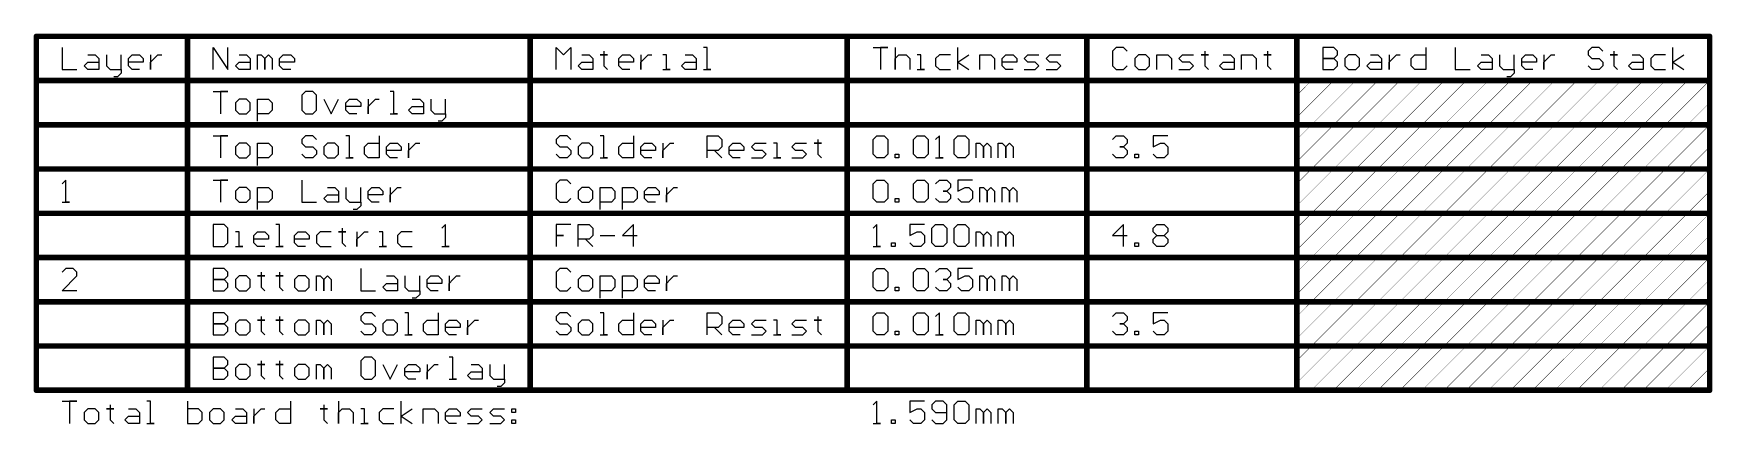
# Model space of a CAD drawing. Header units: millimetres. Extents: x -1.06 to 3.49, y -0.26 to 2.81.
# Drawn here: x -1.063 to 3.491, y 1.751 to 2.809 of the extents above; entities that cross this region are included whole.
import ezdxf

# ---------------------------------------------------------------- set-up
doc = ezdxf.new("R2010")
doc.units = ezdxf.units.MM
doc.header["$MEASUREMENT"] = 0
doc.layers.add('Mechanical1', color=6, linetype='Continuous')

msp = doc.modelspace()

# ---------------------------------------------------------------- linework, layer by layer
at = {"layer": 'Mechanical1'}
for p, q in [((-0.9857, 2.771), (-0.9857, 2.711)), ((-0.9157, 2.751), (-0.8957, 2.751)), ((-0.8957, 2.751), (-0.8857, 2.741)), ((-0.8857, 2.741), (-0.8857, 2.711)), ((-0.8657, 2.751), (-0.8657, 2.721)), ((-0.8257, 2.711), (-0.8257, 2.751)), ((-0.8057, 2.741), (-0.7957, 2.751)), ((-0.8057, 2.721), (-0.8057, 2.741)), ((-0.7957, 2.751), (-0.7757, 2.751)), ((-0.7757, 2.751), (-0.7657, 2.741)), ((-0.7657, 2.741), (-0.7657, 2.731)), ((-0.7457, 2.751), (-0.7457, 2.711)), ((-0.7457, 2.731), (-0.7357, 2.741)), ((-0.7357, 2.741), (-0.7257, 2.751)), ((-0.7257, 2.751), (-0.7157, 2.751)), ((-0.5757, 2.711), (-0.5757, 2.771)), ((-0.5757, 2.771), (-0.5358, 2.711)), ((-0.5358, 2.711), (-0.5358, 2.771)), ((-0.5058, 2.751), (-0.4858, 2.751)), ((-0.4858, 2.751), (-0.4758, 2.741)), ((-0.4758, 2.741), (-0.4758, 2.711)), ((-0.4558, 2.711), (-0.4558, 2.751)), ((-0.4558, 2.751), (-0.4458, 2.751)), ((-0.4458, 2.751), (-0.4358, 2.741)), ((-0.4358, 2.741), (-0.4258, 2.751)), ((-0.4358, 2.741), (-0.4358, 2.711)), ((-0.4358, 2.711), (-0.4358, 2.741)), ((-0.4258, 2.751), (-0.4158, 2.741)), ((-0.4158, 2.741), (-0.4158, 2.711)), ((-0.3958, 2.741), (-0.3858, 2.751)), ((-0.3958, 2.721), (-0.3958, 2.741)), ((-0.3858, 2.751), (-0.3658, 2.751)), ((-0.3658, 2.751), (-0.3558, 2.741)), ((-0.3558, 2.741), (-0.3558, 2.731)), ((0.354, 2.711), (0.354, 2.771)), ((0.354, 2.771), (0.374, 2.751)), ((0.374, 2.751), (0.394, 2.771)), ((0.394, 2.771), (0.394, 2.711)), ((0.424, 2.751), (0.444, 2.751)), ((0.444, 2.751), (0.454, 2.741)), ((0.454, 2.741), (0.454, 2.711)), ((0.484, 2.751), (0.474, 2.751)), ((0.474, 2.751), (0.494, 2.751)), ((0.484, 2.761), (0.484, 2.751)), ((0.494, 2.751), (0.484, 2.751)), ((0.484, 2.751), (0.484, 2.721)), ((0.5239, 2.741), (0.5339, 2.751)), ((0.5239, 2.721), (0.5239, 2.741)), ((0.5339, 2.751), (0.5539, 2.751)), ((0.5539, 2.751), (0.5639, 2.741)), ((0.5639, 2.741), (0.5639, 2.731)), ((0.5839, 2.751), (0.5839, 2.711)), ((0.5839, 2.731), (0.5939, 2.741)), ((0.5939, 2.741), (0.6039, 2.751)), ((0.6039, 2.751), (0.6139, 2.751)), ((0.6539, 2.751), (0.6439, 2.751)), ((0.6539, 2.711), (0.6539, 2.751)), ((0.7039, 2.751), (0.7239, 2.751)), ((0.7239, 2.751), (0.7339, 2.741)), ((0.7339, 2.741), (0.7339, 2.711)), ((0.7639, 2.771), (0.7539, 2.771)), ((0.7639, 2.711), (0.7639, 2.771)), ((1.2138, 2.771), (1.2538, 2.771)), ((1.2538, 2.771), (1.2338, 2.771)), ((1.2338, 2.771), (1.2338, 2.711)), ((1.2737, 2.771), (1.2737, 2.711)), ((1.2737, 2.741), (1.2837, 2.751)), ((1.2737, 2.711), (1.2737, 2.741)), ((1.2837, 2.751), (1.3037, 2.751)), ((1.3037, 2.751), (1.3137, 2.741)), ((1.3137, 2.741), (1.3137, 2.711)), ((1.3437, 2.751), (1.3337, 2.751)), ((1.3437, 2.711), (1.3437, 2.751)), ((1.3937, 2.751), (1.3837, 2.741)), ((1.3837, 2.741), (1.3837, 2.721)), ((1.4237, 2.751), (1.3937, 2.751)), ((1.4437, 2.711), (1.4437, 2.771)), ((1.4437, 2.731), (1.4737, 2.751)), ((1.5037, 2.711), (1.5037, 2.751)), ((1.5037, 2.751), (1.5337, 2.751)), ((1.5337, 2.751), (1.5437, 2.741)), ((1.5437, 2.741), (1.5437, 2.711)), ((1.5637, 2.741), (1.5737, 2.751)), ((1.5637, 2.721), (1.5637, 2.741)), ((1.5737, 2.751), (1.5936, 2.751)), ((1.5936, 2.751), (1.6036, 2.741)), ((1.6036, 2.741), (1.6036, 2.731)), ((1.6236, 2.741), (1.6336, 2.751)), ((1.6336, 2.731), (1.6236, 2.741)), ((1.6336, 2.751), (1.6636, 2.751)), ((1.6836, 2.741), (1.6936, 2.751)), ((1.6936, 2.731), (1.6836, 2.741)), ((1.6936, 2.751), (1.7236, 2.751)), ((1.8736, 2.771), (1.8636, 2.761)), ((1.8636, 2.761), (1.8636, 2.721)), ((1.8936, 2.771), (1.8736, 2.771)), ((1.9036, 2.761), (1.8936, 2.771)), ((1.9336, 2.751), (1.9236, 2.741)), ((1.9236, 2.741), (1.9236, 2.721)), ((1.9536, 2.751), (1.9336, 2.751)), ((1.9636, 2.741), (1.9536, 2.751)), ((1.9636, 2.721), (1.9636, 2.741)), ((1.9836, 2.711), (1.9836, 2.751)), ((1.9836, 2.751), (2.0136, 2.751)), ((2.0136, 2.751), (2.0236, 2.741)), ((2.0236, 2.741), (2.0236, 2.711)), ((2.0435, 2.741), (2.0535, 2.751)), ((2.0535, 2.731), (2.0435, 2.741)), ((2.0535, 2.751), (2.0835, 2.751)), ((2.1135, 2.751), (2.1035, 2.751)), ((2.1035, 2.751), (2.1235, 2.751)), ((2.1135, 2.761), (2.1135, 2.751)), ((2.1235, 2.751), (2.1135, 2.751)), ((2.1135, 2.751), (2.1135, 2.721)), ((2.1635, 2.751), (2.1835, 2.751)), ((2.1835, 2.751), (2.1935, 2.741)), ((2.1935, 2.741), (2.1935, 2.711)), ((2.2135, 2.711), (2.2135, 2.751)), ((2.2135, 2.751), (2.2435, 2.751)), ((2.2435, 2.751), (2.2535, 2.741)), ((2.2535, 2.741), (2.2535, 2.711)), ((2.2835, 2.751), (2.2735, 2.751)), ((2.2735, 2.751), (2.2935, 2.751)), ((2.2835, 2.761), (2.2835, 2.751)), ((2.2935, 2.751), (2.2835, 2.751)), ((2.2835, 2.751), (2.2835, 2.721)), ((2.4335, 2.771), (2.4335, 2.711)), ((2.4635, 2.771), (2.4335, 2.771)), ((2.4635, 2.741), (2.4335, 2.741)), ((2.4335, 2.741), (2.4635, 2.741)), ((2.4735, 2.761), (2.4635, 2.771)), ((2.4635, 2.741), (2.4735, 2.751)), ((2.4735, 2.731), (2.4635, 2.741)), ((2.4735, 2.751), (2.4735, 2.761)), ((2.5034, 2.751), (2.4934, 2.741)), ((2.4934, 2.741), (2.4934, 2.721)), ((2.5234, 2.751), (2.5034, 2.751)), ((2.5334, 2.741), (2.5234, 2.751)), ((2.5334, 2.721), (2.5334, 2.741)), ((2.5634, 2.751), (2.5834, 2.751)), ((2.5834, 2.751), (2.5934, 2.741)), ((2.5934, 2.741), (2.5934, 2.711)), ((2.6134, 2.751), (2.6134, 2.711)), ((2.6134, 2.731), (2.6234, 2.741)), ((2.6234, 2.741), (2.6334, 2.751)), ((2.6334, 2.751), (2.6434, 2.751)), ((2.6734, 2.741), (2.6834, 2.751)), ((2.6734, 2.721), (2.6734, 2.741)), ((2.6834, 2.751), (2.7134, 2.751)), ((2.7134, 2.771), (2.7134, 2.711)), ((2.7933, 2.771), (2.7933, 2.711)), ((2.8633, 2.751), (2.8833, 2.751)), ((2.8833, 2.751), (2.8933, 2.741)), ((2.8933, 2.741), (2.8933, 2.711)), ((2.9133, 2.751), (2.9133, 2.721)), ((2.9533, 2.711), (2.9533, 2.751)), ((2.9733, 2.741), (2.9833, 2.751)), ((2.9733, 2.721), (2.9733, 2.741)), ((2.9833, 2.751), (3.0033, 2.751)), ((3.0033, 2.751), (3.0133, 2.741)), ((3.0133, 2.741), (3.0133, 2.731)), ((3.0333, 2.751), (3.0333, 2.711)), ((3.0333, 2.731), (3.0433, 2.741)), ((3.0433, 2.741), (3.0533, 2.751)), ((3.0533, 2.751), (3.0633, 2.751)), ((3.1632, 2.771), (3.1532, 2.761)), ((3.1532, 2.761), (3.1532, 2.751)), ((3.1532, 2.751), (3.1632, 2.741)), ((3.1832, 2.771), (3.1632, 2.771)), ((3.1632, 2.741), (3.1832, 2.741)), ((3.1932, 2.761), (3.1832, 2.771)), ((3.1832, 2.741), (3.1932, 2.731)), ((3.2232, 2.751), (3.2132, 2.751)), ((3.2132, 2.751), (3.2332, 2.751)), ((3.2232, 2.761), (3.2232, 2.751)), ((3.2332, 2.751), (3.2232, 2.751)), ((3.2232, 2.751), (3.2232, 2.721)), ((3.2732, 2.751), (3.2932, 2.751)), ((3.2932, 2.751), (3.3032, 2.741)), ((3.3032, 2.741), (3.3032, 2.711)), ((3.3332, 2.751), (3.3232, 2.741)), ((3.3232, 2.741), (3.3232, 2.721)), ((3.3632, 2.751), (3.3332, 2.751)), ((3.3832, 2.711), (3.3832, 2.771)), ((3.3832, 2.731), (3.4131, 2.751)), ((-0.9857, 2.711), (-0.9457, 2.711)), ((-0.9257, 2.721), (-0.9157, 2.731)), ((-0.9157, 2.711), (-0.9257, 2.721)), ((-0.9157, 2.731), (-0.8857, 2.731)), ((-0.8857, 2.711), (-0.9157, 2.711)), ((-0.8657, 2.721), (-0.8557, 2.711)), ((-0.8557, 2.711), (-0.8257, 2.711)), ((-0.8357, 2.691), (-0.8457, 2.691)), ((-0.8257, 2.701), (-0.8357, 2.691)), ((-0.8257, 2.711), (-0.8257, 2.701)), ((-0.7657, 2.731), (-0.8057, 2.731)), ((-0.7957, 2.711), (-0.8057, 2.721)), ((-0.7757, 2.711), (-0.7957, 2.711)), ((-0.7457, 2.711), (-0.7457, 2.731)), ((-0.5158, 2.721), (-0.5058, 2.731)), ((-0.5058, 2.711), (-0.5158, 2.721)), ((-0.5058, 2.731), (-0.4758, 2.731)), ((-0.4758, 2.711), (-0.5058, 2.711)), ((-0.3558, 2.731), (-0.3958, 2.731)), ((-0.3858, 2.711), (-0.3958, 2.721)), ((-0.3658, 2.711), (-0.3858, 2.711)), ((0.414, 2.721), (0.424, 2.731)), ((0.424, 2.711), (0.414, 2.721)), ((0.424, 2.731), (0.454, 2.731)), ((0.454, 2.711), (0.424, 2.711)), ((0.484, 2.721), (0.494, 2.711)), ((0.5639, 2.731), (0.5239, 2.731)), ((0.5339, 2.711), (0.5239, 2.721)), ((0.5539, 2.711), (0.5339, 2.711)), ((0.5839, 2.711), (0.5839, 2.731)), ((0.6439, 2.711), (0.6639, 2.711)), ((0.6639, 2.711), (0.6539, 2.711)), ((0.6939, 2.721), (0.7039, 2.731)), ((0.7039, 2.711), (0.6939, 2.721)), ((0.7039, 2.731), (0.7339, 2.731)), ((0.7339, 2.711), (0.7039, 2.711)), ((0.7539, 2.711), (0.7739, 2.711)), ((0.7739, 2.711), (0.7639, 2.711)), ((1.3337, 2.711), (1.3537, 2.711)), ((1.3537, 2.711), (1.3437, 2.711)), ((1.3837, 2.721), (1.3937, 2.711)), ((1.3937, 2.711), (1.4237, 2.711)), ((1.4437, 2.731), (1.4737, 2.711)), ((1.6036, 2.731), (1.5637, 2.731)), ((1.5737, 2.711), (1.5637, 2.721)), ((1.5936, 2.711), (1.5737, 2.711)), ((1.6236, 2.711), (1.6536, 2.711)), ((1.6536, 2.731), (1.6336, 2.731)), ((1.6636, 2.721), (1.6536, 2.731)), ((1.6536, 2.711), (1.6636, 2.721)), ((1.6836, 2.711), (1.7136, 2.711)), ((1.7136, 2.731), (1.6936, 2.731)), ((1.7236, 2.721), (1.7136, 2.731)), ((1.7136, 2.711), (1.7236, 2.721)), ((1.8636, 2.721), (1.8736, 2.711)), ((1.8736, 2.711), (1.8936, 2.711)), ((1.8936, 2.711), (1.9036, 2.721)), ((1.9236, 2.721), (1.9336, 2.711)), ((1.9336, 2.711), (1.9536, 2.711)), ((1.9536, 2.711), (1.9636, 2.721)), ((2.0435, 2.711), (2.0735, 2.711)), ((2.0735, 2.731), (2.0535, 2.731)), ((2.0835, 2.721), (2.0735, 2.731)), ((2.0735, 2.711), (2.0835, 2.721)), ((2.1135, 2.721), (2.1235, 2.711)), ((2.1535, 2.721), (2.1635, 2.731)), ((2.1635, 2.711), (2.1535, 2.721)), ((2.1635, 2.731), (2.1935, 2.731)), ((2.1935, 2.711), (2.1635, 2.711)), ((2.2835, 2.721), (2.2935, 2.711)), ((2.4335, 2.711), (2.4635, 2.711)), ((2.4635, 2.711), (2.4735, 2.721)), ((2.4735, 2.721), (2.4735, 2.731)), ((2.4934, 2.721), (2.5034, 2.711)), ((2.5034, 2.711), (2.5234, 2.711)), ((2.5234, 2.711), (2.5334, 2.721)), ((2.5534, 2.721), (2.5634, 2.731)), ((2.5634, 2.711), (2.5534, 2.721)), ((2.5634, 2.731), (2.5934, 2.731)), ((2.5934, 2.711), (2.5634, 2.711)), ((2.6134, 2.711), (2.6134, 2.731)), ((2.6834, 2.711), (2.6734, 2.721)), ((2.7134, 2.711), (2.6834, 2.711)), ((2.7933, 2.711), (2.8333, 2.711)), ((2.8533, 2.721), (2.8633, 2.731)), ((2.8633, 2.711), (2.8533, 2.721)), ((2.8633, 2.731), (2.8933, 2.731)), ((2.8933, 2.711), (2.8633, 2.711)), ((2.9133, 2.721), (2.9233, 2.711)), ((2.9233, 2.711), (2.9533, 2.711)), ((2.9433, 2.691), (2.9333, 2.691)), ((2.9533, 2.701), (2.9433, 2.691)), ((2.9533, 2.711), (2.9533, 2.701)), ((3.0133, 2.731), (2.9733, 2.731)), ((2.9833, 2.711), (2.9733, 2.721)), ((3.0033, 2.711), (2.9833, 2.711)), ((3.0333, 2.711), (3.0333, 2.731)), ((3.1632, 2.711), (3.1532, 2.721)), ((3.1832, 2.711), (3.1632, 2.711)), ((3.1932, 2.721), (3.1832, 2.711)), ((3.1932, 2.731), (3.1932, 2.721)), ((3.2232, 2.721), (3.2332, 2.711)), ((3.2632, 2.721), (3.2732, 2.731)), ((3.2732, 2.711), (3.2632, 2.721)), ((3.2732, 2.731), (3.3032, 2.731)), ((3.3032, 2.711), (3.2732, 2.711)), ((3.3232, 2.721), (3.3332, 2.711)), ((3.3332, 2.711), (3.3632, 2.711)), ((3.3832, 2.731), (3.4131, 2.711)), ((-0.5757, 2.651), (-0.5358, 2.651)), ((-0.5358, 2.651), (-0.5558, 2.651)), ((-0.5558, 2.651), (-0.5558, 2.591)), ((-0.3258, 2.651), (-0.3358, 2.641)), ((-0.3058, 2.651), (-0.3258, 2.651)), ((-0.2958, 2.641), (-0.3058, 2.651)), ((-0.0859, 2.651), (-0.0959, 2.651)), ((-0.0859, 2.591), (-0.0859, 2.651)), ((-0.5058, 2.631), (-0.5158, 2.621)), ((-0.5158, 2.621), (-0.5158, 2.601)), ((-0.5158, 2.601), (-0.5058, 2.591)), ((-0.4858, 2.631), (-0.5058, 2.631)), ((-0.4758, 2.621), (-0.4858, 2.631)), ((-0.4858, 2.591), (-0.4758, 2.601)), ((-0.4758, 2.601), (-0.4758, 2.621)), ((-0.4558, 2.571), (-0.4558, 2.631)), ((-0.4558, 2.631), (-0.4258, 2.631)), ((-0.4258, 2.631), (-0.4158, 2.621)), ((-0.4158, 2.601), (-0.4258, 2.591)), ((-0.4158, 2.621), (-0.4158, 2.601)), ((-0.3358, 2.641), (-0.3358, 2.601)), ((-0.3358, 2.601), (-0.3258, 2.591)), ((-0.3058, 2.591), (-0.2958, 2.601)), ((-0.2958, 2.601), (-0.2958, 2.641)), ((-0.2758, 2.631), (-0.2558, 2.591)), ((-0.2558, 2.591), (-0.2359, 2.631)), ((-0.2159, 2.621), (-0.2059, 2.631)), ((-0.2159, 2.601), (-0.2159, 2.621)), ((-0.1759, 2.611), (-0.2159, 2.611)), ((-0.2059, 2.591), (-0.2159, 2.601)), ((-0.2059, 2.631), (-0.1859, 2.631)), ((-0.1859, 2.631), (-0.1759, 2.621)), ((-0.1759, 2.621), (-0.1759, 2.611)), ((-0.1559, 2.631), (-0.1559, 2.591)), ((-0.1559, 2.611), (-0.1459, 2.621)), ((-0.1559, 2.591), (-0.1559, 2.611)), ((-0.1459, 2.621), (-0.1359, 2.631)), ((-0.1359, 2.631), (-0.1259, 2.631)), ((-0.0459, 2.601), (-0.0359, 2.611)), ((-0.0359, 2.591), (-0.0459, 2.601)), ((-0.0359, 2.631), (-0.0159, 2.631)), ((-0.0359, 2.611), (-0.0059, 2.611)), ((-0.0159, 2.631), (-0.0059, 2.621)), ((-0.0059, 2.621), (-0.0059, 2.591)), ((0.0141, 2.631), (0.0141, 2.601)), ((0.0141, 2.601), (0.0241, 2.591)), ((0.0541, 2.591), (0.0541, 2.631)), ((-0.5058, 2.591), (-0.4858, 2.591)), ((-0.4258, 2.591), (-0.4558, 2.591)), ((-0.3258, 2.591), (-0.3058, 2.591)), ((-0.1859, 2.591), (-0.2059, 2.591)), ((-0.0959, 2.591), (-0.0759, 2.591)), ((-0.0759, 2.591), (-0.0859, 2.591)), ((-0.0059, 2.591), (-0.0359, 2.591)), ((0.0241, 2.591), (0.0541, 2.591)), ((0.0441, 2.571), (0.0341, 2.571)), ((0.0541, 2.581), (0.0441, 2.571)), ((0.0541, 2.591), (0.0541, 2.581)), ((-0.5757, 2.531), (-0.5358, 2.531)), ((-0.5358, 2.531), (-0.5558, 2.531)), ((-0.5558, 2.531), (-0.5558, 2.471)), ((-0.5058, 2.511), (-0.5158, 2.501)), ((-0.4858, 2.511), (-0.5058, 2.511)), ((-0.4758, 2.501), (-0.4858, 2.511)), ((-0.4558, 2.451), (-0.4558, 2.511)), ((-0.4558, 2.511), (-0.4258, 2.511)), ((-0.4258, 2.511), (-0.4158, 2.501)), ((-0.3258, 2.531), (-0.3358, 2.521)), ((-0.3358, 2.521), (-0.3358, 2.511)), ((-0.3358, 2.511), (-0.3258, 2.501)), ((-0.3058, 2.531), (-0.3258, 2.531)), ((-0.2958, 2.521), (-0.3058, 2.531)), ((-0.2658, 2.511), (-0.2758, 2.501)), ((-0.2459, 2.511), (-0.2658, 2.511)), ((-0.2359, 2.501), (-0.2459, 2.511)), ((-0.2059, 2.531), (-0.2159, 2.531)), ((-0.2059, 2.471), (-0.2059, 2.531)), ((-0.1659, 2.501), (-0.1559, 2.511)), ((-0.1559, 2.511), (-0.1259, 2.511)), ((-0.1259, 2.531), (-0.1259, 2.471)), ((-0.1059, 2.501), (-0.0959, 2.511)), ((-0.0959, 2.511), (-0.0759, 2.511)), ((-0.0759, 2.511), (-0.0659, 2.501)), ((-0.0459, 2.511), (-0.0459, 2.471)), ((-0.0359, 2.501), (-0.0259, 2.511)), ((-0.0259, 2.511), (-0.0159, 2.511)), ((0.364, 2.531), (0.354, 2.521)), ((0.354, 2.521), (0.354, 2.511)), ((0.354, 2.511), (0.364, 2.501)), ((0.384, 2.531), (0.364, 2.531)), ((0.394, 2.521), (0.384, 2.531)), ((0.424, 2.511), (0.414, 2.501)), ((0.444, 2.511), (0.424, 2.511)), ((0.454, 2.501), (0.444, 2.511)), ((0.484, 2.531), (0.474, 2.531)), ((0.484, 2.471), (0.484, 2.531)), ((0.5239, 2.501), (0.5339, 2.511)), ((0.5339, 2.511), (0.5639, 2.511)), ((0.5639, 2.531), (0.5639, 2.471)), ((0.5839, 2.501), (0.5939, 2.511)), ((0.5939, 2.511), (0.6139, 2.511)), ((0.6139, 2.511), (0.6239, 2.501)), ((0.6439, 2.511), (0.6439, 2.471)), ((0.6539, 2.501), (0.6639, 2.511)), ((0.6639, 2.511), (0.6739, 2.511)), ((0.7639, 2.471), (0.7639, 2.531)), ((0.7639, 2.531), (0.7939, 2.531)), ((0.7939, 2.531), (0.8039, 2.521)), ((0.8039, 2.521), (0.8039, 2.501)), ((0.8238, 2.501), (0.8338, 2.511)), ((0.8338, 2.511), (0.8538, 2.511)), ((0.8538, 2.511), (0.8638, 2.501)), ((0.8838, 2.501), (0.8938, 2.511)), ((0.8938, 2.511), (0.9238, 2.511)), ((0.9538, 2.511), (0.9438, 2.511)), ((0.9538, 2.471), (0.9538, 2.511)), ((0.9938, 2.501), (1.0038, 2.511)), ((1.0038, 2.511), (1.0338, 2.511)), ((1.0638, 2.511), (1.0538, 2.511)), ((1.0538, 2.511), (1.0738, 2.511)), ((1.0638, 2.521), (1.0638, 2.511)), ((1.0738, 2.511), (1.0638, 2.511)), ((1.0638, 2.511), (1.0638, 2.481)), ((1.2138, 2.521), (1.2238, 2.531)), ((1.2138, 2.481), (1.2138, 2.521)), ((1.2238, 2.531), (1.2438, 2.531)), ((1.2438, 2.531), (1.2538, 2.521)), ((1.2538, 2.521), (1.2538, 2.481)), ((1.3237, 2.521), (1.3337, 2.531)), ((1.3237, 2.481), (1.3237, 2.521)), ((1.3337, 2.531), (1.3537, 2.531)), ((1.3537, 2.531), (1.3637, 2.521)), ((1.3637, 2.521), (1.3637, 2.481)), ((1.3937, 2.531), (1.3837, 2.521)), ((1.3937, 2.471), (1.3937, 2.531)), ((1.4337, 2.521), (1.4437, 2.531)), ((1.4337, 2.481), (1.4337, 2.521)), ((1.4437, 2.531), (1.4637, 2.531)), ((1.4637, 2.531), (1.4737, 2.521)), ((1.4737, 2.521), (1.4737, 2.481)), ((1.4937, 2.471), (1.4937, 2.511)), ((1.4937, 2.511), (1.5037, 2.511)), ((1.5037, 2.511), (1.5137, 2.501)), ((1.5137, 2.501), (1.5237, 2.511)), ((1.5237, 2.511), (1.5337, 2.501)), ((1.5537, 2.471), (1.5537, 2.511)), ((1.5537, 2.511), (1.5637, 2.511)), ((1.5637, 2.511), (1.5737, 2.501)), ((1.5737, 2.501), (1.5836, 2.511)), ((1.5836, 2.511), (1.5936, 2.501)), ((1.8636, 2.521), (1.8736, 2.531)), ((1.8736, 2.531), (1.8936, 2.531)), ((1.8936, 2.531), (1.9036, 2.521)), ((1.9036, 2.511), (1.8936, 2.501)), ((1.9036, 2.521), (1.9036, 2.511)), ((2.0136, 2.531), (1.9736, 2.531)), ((1.9736, 2.531), (1.9736, 2.501)), ((1.9736, 2.501), (1.9936, 2.511)), ((1.9936, 2.511), (2.0036, 2.511)), ((2.0036, 2.511), (2.0136, 2.501)), ((-0.5158, 2.501), (-0.5158, 2.481)), ((-0.5158, 2.481), (-0.5058, 2.471)), ((-0.5058, 2.471), (-0.4858, 2.471)), ((-0.4858, 2.471), (-0.4758, 2.481)), ((-0.4758, 2.481), (-0.4758, 2.501)), ((-0.4258, 2.471), (-0.4558, 2.471)), ((-0.4158, 2.481), (-0.4258, 2.471)), ((-0.4158, 2.501), (-0.4158, 2.481)), ((-0.3258, 2.471), (-0.3358, 2.481)), ((-0.3258, 2.501), (-0.3058, 2.501)), ((-0.3058, 2.471), (-0.3258, 2.471)), ((-0.3058, 2.501), (-0.2958, 2.491)), ((-0.2958, 2.481), (-0.3058, 2.471)), ((-0.2958, 2.491), (-0.2958, 2.481)), ((-0.2758, 2.501), (-0.2758, 2.481)), ((-0.2758, 2.481), (-0.2658, 2.471)), ((-0.2658, 2.471), (-0.2459, 2.471)), ((-0.2459, 2.471), (-0.2359, 2.481)), ((-0.2359, 2.481), (-0.2359, 2.501)), ((-0.2159, 2.471), (-0.1959, 2.471)), ((-0.1959, 2.471), (-0.2059, 2.471)), ((-0.1659, 2.481), (-0.1659, 2.501)), ((-0.1559, 2.471), (-0.1659, 2.481)), ((-0.1259, 2.471), (-0.1559, 2.471)), ((-0.1059, 2.481), (-0.1059, 2.501)), ((-0.0659, 2.491), (-0.1059, 2.491)), ((-0.0959, 2.471), (-0.1059, 2.481)), ((-0.0759, 2.471), (-0.0959, 2.471)), ((-0.0659, 2.501), (-0.0659, 2.491)), ((-0.0459, 2.491), (-0.0359, 2.501)), ((-0.0459, 2.471), (-0.0459, 2.491)), ((0.364, 2.471), (0.354, 2.481)), ((0.364, 2.501), (0.384, 2.501)), ((0.384, 2.471), (0.364, 2.471)), ((0.384, 2.501), (0.394, 2.491)), ((0.394, 2.481), (0.384, 2.471)), ((0.394, 2.491), (0.394, 2.481)), ((0.414, 2.501), (0.414, 2.481)), ((0.414, 2.481), (0.424, 2.471)), ((0.424, 2.471), (0.444, 2.471)), ((0.444, 2.471), (0.454, 2.481)), ((0.454, 2.481), (0.454, 2.501)), ((0.474, 2.471), (0.494, 2.471)), ((0.494, 2.471), (0.484, 2.471)), ((0.5239, 2.481), (0.5239, 2.501)), ((0.5339, 2.471), (0.5239, 2.481)), ((0.5639, 2.471), (0.5339, 2.471)), ((0.5839, 2.481), (0.5839, 2.501)), ((0.6239, 2.491), (0.5839, 2.491)), ((0.5939, 2.471), (0.5839, 2.481)), ((0.6139, 2.471), (0.5939, 2.471)), ((0.6239, 2.501), (0.6239, 2.491)), ((0.6439, 2.491), (0.6539, 2.501)), ((0.6439, 2.471), (0.6439, 2.491)), ((0.7939, 2.491), (0.7639, 2.491)), ((0.7839, 2.491), (0.8039, 2.471)), ((0.8039, 2.501), (0.7939, 2.491)), ((0.8238, 2.481), (0.8238, 2.501)), ((0.8638, 2.491), (0.8238, 2.491)), ((0.8338, 2.471), (0.8238, 2.481)), ((0.8538, 2.471), (0.8338, 2.471)), ((0.8638, 2.501), (0.8638, 2.491)), ((0.8938, 2.491), (0.8838, 2.501)), ((0.8838, 2.471), (0.9138, 2.471)), ((0.9138, 2.491), (0.8938, 2.491)), ((0.9238, 2.481), (0.9138, 2.491)), ((0.9138, 2.471), (0.9238, 2.481)), ((0.9438, 2.471), (0.9638, 2.471)), ((0.9638, 2.471), (0.9538, 2.471)), ((1.0038, 2.491), (0.9938, 2.501)), ((0.9938, 2.471), (1.0238, 2.471)), ((1.0238, 2.491), (1.0038, 2.491)), ((1.0338, 2.481), (1.0238, 2.491)), ((1.0238, 2.471), (1.0338, 2.481)), ((1.0638, 2.481), (1.0738, 2.471)), ((1.2238, 2.471), (1.2138, 2.481)), ((1.2438, 2.471), (1.2238, 2.471)), ((1.2538, 2.481), (1.2438, 2.471)), ((1.2737, 2.471), (1.2737, 2.481)), ((1.2737, 2.481), (1.2837, 2.481)), ((1.2837, 2.471), (1.2737, 2.471)), ((1.2837, 2.481), (1.2837, 2.471)), ((1.3337, 2.471), (1.3237, 2.481)), ((1.3537, 2.471), (1.3337, 2.471)), ((1.3637, 2.481), (1.3537, 2.471)), ((1.3837, 2.471), (1.4037, 2.471)), ((1.4037, 2.471), (1.3937, 2.471)), ((1.4437, 2.471), (1.4337, 2.481)), ((1.4637, 2.471), (1.4437, 2.471)), ((1.4737, 2.481), (1.4637, 2.471)), ((1.5137, 2.501), (1.5137, 2.471)), ((1.5137, 2.471), (1.5137, 2.501)), ((1.5337, 2.501), (1.5337, 2.471)), ((1.5737, 2.501), (1.5737, 2.471)), ((1.5737, 2.471), (1.5737, 2.501)), ((1.5936, 2.501), (1.5936, 2.471)), ((1.8736, 2.471), (1.8636, 2.481)), ((1.8936, 2.471), (1.8736, 2.471)), ((1.8936, 2.501), (1.8836, 2.501)), ((1.8836, 2.501), (1.8936, 2.501)), ((1.8936, 2.501), (1.9036, 2.491)), ((1.9036, 2.481), (1.8936, 2.471)), ((1.9036, 2.491), (1.9036, 2.481)), ((1.9236, 2.471), (1.9236, 2.481)), ((1.9236, 2.481), (1.9336, 2.481)), ((1.9336, 2.471), (1.9236, 2.471)), ((1.9336, 2.481), (1.9336, 2.471)), ((1.9836, 2.471), (1.9736, 2.481)), ((2.0036, 2.471), (1.9836, 2.471)), ((2.0136, 2.481), (2.0036, 2.471)), ((2.0136, 2.501), (2.0136, 2.481)), ((-0.9757, 2.411), (-0.9857, 2.401)), ((-0.9757, 2.351), (-0.9757, 2.411)), ((-0.5757, 2.411), (-0.5358, 2.411)), ((-0.5358, 2.411), (-0.5558, 2.411)), ((-0.5558, 2.411), (-0.5558, 2.351)), ((-0.5058, 2.391), (-0.5158, 2.381)), ((-0.5158, 2.381), (-0.5158, 2.361)), ((-0.4858, 2.391), (-0.5058, 2.391)), ((-0.4758, 2.381), (-0.4858, 2.391)), ((-0.4758, 2.361), (-0.4758, 2.381)), ((-0.4558, 2.331), (-0.4558, 2.391)), ((-0.4558, 2.391), (-0.4258, 2.391)), ((-0.4258, 2.391), (-0.4158, 2.381)), ((-0.4158, 2.381), (-0.4158, 2.361)), ((-0.3358, 2.411), (-0.3358, 2.351)), ((-0.2758, 2.361), (-0.2658, 2.371)), ((-0.2658, 2.391), (-0.2459, 2.391)), ((-0.2658, 2.371), (-0.2359, 2.371)), ((-0.2459, 2.391), (-0.2359, 2.381)), ((-0.2359, 2.381), (-0.2359, 2.351)), ((-0.2159, 2.391), (-0.2159, 2.361)), ((-0.1759, 2.351), (-0.1759, 2.391)), ((-0.1559, 2.381), (-0.1459, 2.391)), ((-0.1559, 2.361), (-0.1559, 2.381)), ((-0.1159, 2.371), (-0.1559, 2.371)), ((-0.1459, 2.391), (-0.1259, 2.391)), ((-0.1259, 2.391), (-0.1159, 2.381)), ((-0.1159, 2.381), (-0.1159, 2.371)), ((-0.0959, 2.391), (-0.0959, 2.351)), ((-0.0959, 2.371), (-0.0859, 2.381)), ((-0.0959, 2.351), (-0.0959, 2.371)), ((-0.0859, 2.381), (-0.0759, 2.391)), ((-0.0759, 2.391), (-0.0659, 2.391)), ((0.364, 2.411), (0.354, 2.401)), ((0.354, 2.401), (0.354, 2.361)), ((0.384, 2.411), (0.364, 2.411)), ((0.394, 2.401), (0.384, 2.411)), ((0.424, 2.391), (0.414, 2.381)), ((0.414, 2.381), (0.414, 2.361)), ((0.444, 2.391), (0.424, 2.391)), ((0.454, 2.381), (0.444, 2.391)), ((0.454, 2.361), (0.454, 2.381)), ((0.474, 2.331), (0.474, 2.391)), ((0.474, 2.391), (0.504, 2.391)), ((0.504, 2.391), (0.5139, 2.381)), ((0.5139, 2.381), (0.5139, 2.361)), ((0.5339, 2.331), (0.5339, 2.391)), ((0.5339, 2.391), (0.5639, 2.391)), ((0.5639, 2.391), (0.5739, 2.381)), ((0.5739, 2.381), (0.5739, 2.361)), ((0.5939, 2.381), (0.6039, 2.391)), ((0.5939, 2.361), (0.5939, 2.381)), ((0.6339, 2.371), (0.5939, 2.371)), ((0.6039, 2.391), (0.6239, 2.391)), ((0.6239, 2.391), (0.6339, 2.381)), ((0.6339, 2.381), (0.6339, 2.371)), ((0.6539, 2.391), (0.6539, 2.351)), ((0.6539, 2.371), (0.6639, 2.381)), ((0.6539, 2.351), (0.6539, 2.371)), ((0.6639, 2.381), (0.6739, 2.391)), ((0.6739, 2.391), (0.6839, 2.391)), ((1.2138, 2.401), (1.2238, 2.411)), ((1.2138, 2.361), (1.2138, 2.401)), ((1.2238, 2.411), (1.2438, 2.411)), ((1.2438, 2.411), (1.2538, 2.401)), ((1.2538, 2.401), (1.2538, 2.361)), ((1.3237, 2.401), (1.3337, 2.411)), ((1.3237, 2.361), (1.3237, 2.401)), ((1.3337, 2.411), (1.3537, 2.411)), ((1.3537, 2.411), (1.3637, 2.401)), ((1.3637, 2.401), (1.3637, 2.361)), ((1.3837, 2.401), (1.3937, 2.411)), ((1.3937, 2.411), (1.4137, 2.411)), ((1.4137, 2.381), (1.4037, 2.381)), ((1.4037, 2.381), (1.4137, 2.381)), ((1.4137, 2.411), (1.4237, 2.401)), ((1.4237, 2.391), (1.4137, 2.381)), ((1.4137, 2.381), (1.4237, 2.371)), ((1.4237, 2.401), (1.4237, 2.391)), ((1.4237, 2.371), (1.4237, 2.361)), ((1.4837, 2.411), (1.4437, 2.411)), ((1.4437, 2.411), (1.4437, 2.381)), ((1.4437, 2.381), (1.4637, 2.391)), ((1.4637, 2.391), (1.4737, 2.391)), ((1.4737, 2.391), (1.4837, 2.381)), ((1.4837, 2.381), (1.4837, 2.361)), ((1.5037, 2.351), (1.5037, 2.391)), ((1.5037, 2.391), (1.5137, 2.391)), ((1.5137, 2.391), (1.5237, 2.381)), ((1.5237, 2.381), (1.5337, 2.391)), ((1.5237, 2.381), (1.5237, 2.351)), ((1.5237, 2.351), (1.5237, 2.381)), ((1.5337, 2.391), (1.5437, 2.381)), ((1.5437, 2.381), (1.5437, 2.351)), ((1.5637, 2.351), (1.5637, 2.391)), ((1.5637, 2.391), (1.5737, 2.391)), ((1.5737, 2.391), (1.5836, 2.381)), ((1.5836, 2.381), (1.5936, 2.391)), ((1.5836, 2.381), (1.5836, 2.351)), ((1.5836, 2.351), (1.5836, 2.381)), ((1.5936, 2.391), (1.6036, 2.381)), ((1.6036, 2.381), (1.6036, 2.351)), ((-0.9857, 2.351), (-0.9657, 2.351)), ((-0.9657, 2.351), (-0.9757, 2.351)), ((-0.5158, 2.361), (-0.5058, 2.351)), ((-0.5058, 2.351), (-0.4858, 2.351)), ((-0.4858, 2.351), (-0.4758, 2.361)), ((-0.4258, 2.351), (-0.4558, 2.351)), ((-0.4158, 2.361), (-0.4258, 2.351)), ((-0.3358, 2.351), (-0.2958, 2.351)), ((-0.2658, 2.351), (-0.2758, 2.361)), ((-0.2359, 2.351), (-0.2658, 2.351)), ((-0.2159, 2.361), (-0.2059, 2.351)), ((-0.2059, 2.351), (-0.1759, 2.351)), ((-0.1859, 2.331), (-0.1959, 2.331)), ((-0.1759, 2.341), (-0.1859, 2.331)), ((-0.1759, 2.351), (-0.1759, 2.341)), ((-0.1459, 2.351), (-0.1559, 2.361)), ((-0.1259, 2.351), (-0.1459, 2.351)), ((0.354, 2.361), (0.364, 2.351)), ((0.364, 2.351), (0.384, 2.351)), ((0.384, 2.351), (0.394, 2.361)), ((0.414, 2.361), (0.424, 2.351)), ((0.424, 2.351), (0.444, 2.351)), ((0.444, 2.351), (0.454, 2.361)), ((0.504, 2.351), (0.474, 2.351)), ((0.5139, 2.361), (0.504, 2.351)), ((0.5639, 2.351), (0.5339, 2.351)), ((0.5739, 2.361), (0.5639, 2.351)), ((0.6039, 2.351), (0.5939, 2.361)), ((0.6239, 2.351), (0.6039, 2.351)), ((1.2238, 2.351), (1.2138, 2.361)), ((1.2438, 2.351), (1.2238, 2.351)), ((1.2538, 2.361), (1.2438, 2.351)), ((1.2737, 2.351), (1.2737, 2.361)), ((1.2737, 2.361), (1.2837, 2.361)), ((1.2837, 2.351), (1.2737, 2.351)), ((1.2837, 2.361), (1.2837, 2.351)), ((1.3337, 2.351), (1.3237, 2.361)), ((1.3537, 2.351), (1.3337, 2.351)), ((1.3637, 2.361), (1.3537, 2.351)), ((1.3937, 2.351), (1.3837, 2.361)), ((1.4137, 2.351), (1.3937, 2.351)), ((1.4237, 2.361), (1.4137, 2.351)), ((1.4537, 2.351), (1.4437, 2.361)), ((1.4737, 2.351), (1.4537, 2.351)), ((1.4837, 2.361), (1.4737, 2.351)), ((-0.5757, 2.291), (-0.5757, 2.231)), ((-0.5458, 2.291), (-0.5757, 2.291)), ((-0.5358, 2.281), (-0.5458, 2.291)), ((-0.5358, 2.241), (-0.5358, 2.281)), ((-0.3958, 2.291), (-0.4058, 2.291)), ((-0.3958, 2.231), (-0.3958, 2.291)), ((-0.2259, 2.281), (-0.2259, 2.271)), ((0.0541, 2.291), (0.0441, 2.281)), ((0.0541, 2.231), (0.0541, 2.291)), ((0.394, 2.291), (0.354, 2.291)), ((0.354, 2.291), (0.354, 2.261)), ((0.414, 2.231), (0.414, 2.291)), ((0.414, 2.291), (0.444, 2.291)), ((0.444, 2.291), (0.454, 2.281)), ((0.454, 2.281), (0.454, 2.261)), ((0.5639, 2.291), (0.5339, 2.261)), ((0.5639, 2.231), (0.5639, 2.291)), ((1.2238, 2.291), (1.2138, 2.281)), ((1.2238, 2.231), (1.2238, 2.291)), ((1.3537, 2.291), (1.3137, 2.291)), ((1.3137, 2.291), (1.3137, 2.261)), ((1.3737, 2.281), (1.3837, 2.291)), ((1.3737, 2.241), (1.3737, 2.281)), ((1.3837, 2.291), (1.4037, 2.291)), ((1.4037, 2.291), (1.4137, 2.281)), ((1.4137, 2.281), (1.4137, 2.241)), ((1.4337, 2.281), (1.4437, 2.291)), ((1.4337, 2.241), (1.4337, 2.281)), ((1.4437, 2.291), (1.4637, 2.291)), ((1.4637, 2.291), (1.4737, 2.281)), ((1.4737, 2.281), (1.4737, 2.241)), ((1.8936, 2.291), (1.8636, 2.261)), ((1.8936, 2.231), (1.8936, 2.291)), ((1.9736, 2.281), (1.9836, 2.291)), ((1.9736, 2.271), (1.9736, 2.281)), ((1.9836, 2.291), (2.0036, 2.291)), ((2.0036, 2.291), (2.0136, 2.281)), ((2.0136, 2.281), (2.0136, 2.271)), ((-0.5458, 2.231), (-0.5358, 2.241)), ((-0.5058, 2.271), (-0.5158, 2.271)), ((-0.5058, 2.231), (-0.5058, 2.271)), ((-0.4658, 2.261), (-0.4558, 2.271)), ((-0.4658, 2.241), (-0.4658, 2.261)), ((-0.4258, 2.251), (-0.4658, 2.251)), ((-0.4558, 2.231), (-0.4658, 2.241)), ((-0.4558, 2.271), (-0.4358, 2.271)), ((-0.4358, 2.271), (-0.4258, 2.261)), ((-0.4258, 2.261), (-0.4258, 2.251)), ((-0.3558, 2.261), (-0.3458, 2.271)), ((-0.3558, 2.241), (-0.3558, 2.261)), ((-0.3158, 2.251), (-0.3558, 2.251)), ((-0.3458, 2.231), (-0.3558, 2.241)), ((-0.3458, 2.271), (-0.3258, 2.271)), ((-0.3258, 2.271), (-0.3158, 2.261)), ((-0.3158, 2.261), (-0.3158, 2.251)), ((-0.2858, 2.271), (-0.2958, 2.261)), ((-0.2958, 2.261), (-0.2958, 2.241)), ((-0.2958, 2.241), (-0.2858, 2.231)), ((-0.2558, 2.271), (-0.2858, 2.271)), ((-0.2259, 2.271), (-0.2359, 2.271)), ((-0.2359, 2.271), (-0.2159, 2.271)), ((-0.2159, 2.271), (-0.2259, 2.271)), ((-0.2259, 2.271), (-0.2259, 2.241)), ((-0.2259, 2.241), (-0.2159, 2.231)), ((-0.1859, 2.271), (-0.1859, 2.231)), ((-0.1859, 2.251), (-0.1759, 2.261)), ((-0.1859, 2.231), (-0.1859, 2.251)), ((-0.1759, 2.261), (-0.1659, 2.271)), ((-0.1659, 2.271), (-0.1559, 2.271)), ((-0.1159, 2.271), (-0.1259, 2.271)), ((-0.1159, 2.231), (-0.1159, 2.271)), ((-0.0659, 2.271), (-0.0759, 2.261)), ((-0.0759, 2.261), (-0.0759, 2.241)), ((-0.0759, 2.241), (-0.0659, 2.231)), ((-0.0359, 2.271), (-0.0659, 2.271)), ((0.354, 2.261), (0.374, 2.261)), ((0.374, 2.261), (0.354, 2.261)), ((0.354, 2.261), (0.354, 2.231)), ((0.444, 2.251), (0.414, 2.251)), ((0.434, 2.251), (0.454, 2.231)), ((0.454, 2.261), (0.444, 2.251)), ((0.474, 2.261), (0.5139, 2.261)), ((0.5339, 2.261), (0.5739, 2.261)), ((1.2638, 2.231), (1.2638, 2.241)), ((1.2638, 2.241), (1.2737, 2.241)), ((1.2737, 2.241), (1.2737, 2.231)), ((1.3137, 2.261), (1.3337, 2.271)), ((1.3237, 2.231), (1.3137, 2.241)), ((1.3337, 2.271), (1.3437, 2.271)), ((1.3437, 2.271), (1.3537, 2.261)), ((1.3537, 2.241), (1.3437, 2.231)), ((1.3537, 2.261), (1.3537, 2.241)), ((1.3837, 2.231), (1.3737, 2.241)), ((1.4137, 2.241), (1.4037, 2.231)), ((1.4437, 2.231), (1.4337, 2.241)), ((1.4737, 2.241), (1.4637, 2.231)), ((1.4937, 2.231), (1.4937, 2.271)), ((1.4937, 2.271), (1.5037, 2.271)), ((1.5037, 2.271), (1.5137, 2.261)), ((1.5137, 2.261), (1.5237, 2.271)), ((1.5137, 2.261), (1.5137, 2.231)), ((1.5137, 2.231), (1.5137, 2.261)), ((1.5237, 2.271), (1.5337, 2.261)), ((1.5337, 2.261), (1.5337, 2.231)), ((1.5537, 2.231), (1.5537, 2.271)), ((1.5537, 2.271), (1.5637, 2.271)), ((1.5637, 2.271), (1.5737, 2.261)), ((1.5737, 2.261), (1.5836, 2.271)), ((1.5737, 2.261), (1.5737, 2.231)), ((1.5737, 2.231), (1.5737, 2.261)), ((1.5836, 2.271), (1.5936, 2.261)), ((1.5936, 2.261), (1.5936, 2.231)), ((1.8636, 2.261), (1.9036, 2.261)), ((1.9236, 2.231), (1.9236, 2.241)), ((1.9236, 2.241), (1.9336, 2.241)), ((1.9336, 2.241), (1.9336, 2.231)), ((1.9836, 2.261), (1.9736, 2.271)), ((1.9736, 2.251), (1.9836, 2.261)), ((1.9736, 2.241), (1.9736, 2.251)), ((1.9836, 2.231), (1.9736, 2.241)), ((1.9836, 2.261), (2.0036, 2.261)), ((2.0136, 2.271), (2.0036, 2.261)), ((2.0036, 2.261), (2.0136, 2.251)), ((2.0136, 2.241), (2.0036, 2.231)), ((2.0136, 2.251), (2.0136, 2.241)), ((-0.5757, 2.231), (-0.5458, 2.231)), ((-0.5158, 2.231), (-0.4958, 2.231)), ((-0.4958, 2.231), (-0.5058, 2.231)), ((-0.4358, 2.231), (-0.4558, 2.231)), ((-0.4058, 2.231), (-0.3858, 2.231)), ((-0.3858, 2.231), (-0.3958, 2.231)), ((-0.3258, 2.231), (-0.3458, 2.231)), ((-0.2858, 2.231), (-0.2558, 2.231)), ((-0.1259, 2.231), (-0.1059, 2.231)), ((-0.1059, 2.231), (-0.1159, 2.231)), ((-0.0659, 2.231), (-0.0359, 2.231)), ((0.0441, 2.231), (0.064, 2.231)), ((0.064, 2.231), (0.0541, 2.231)), ((1.2138, 2.231), (1.2338, 2.231)), ((1.2338, 2.231), (1.2238, 2.231)), ((1.2737, 2.231), (1.2638, 2.231)), ((1.3437, 2.231), (1.3237, 2.231)), ((1.4037, 2.231), (1.3837, 2.231)), ((1.4637, 2.231), (1.4437, 2.231)), ((1.9336, 2.231), (1.9236, 2.231)), ((2.0036, 2.231), (1.9836, 2.231)), ((-0.9757, 2.171), (-0.9857, 2.161)), ((-0.9857, 2.111), (-0.9457, 2.151)), ((-0.9557, 2.171), (-0.9757, 2.171)), ((-0.9457, 2.161), (-0.9557, 2.171)), ((-0.9457, 2.151), (-0.9457, 2.161)), ((-0.5757, 2.171), (-0.5757, 2.111)), ((-0.5458, 2.171), (-0.5757, 2.171)), ((-0.5458, 2.141), (-0.5757, 2.141)), ((-0.5757, 2.141), (-0.5458, 2.141)), ((-0.5358, 2.161), (-0.5458, 2.171)), ((-0.5458, 2.141), (-0.5358, 2.151)), ((-0.5358, 2.131), (-0.5458, 2.141)), ((-0.5358, 2.151), (-0.5358, 2.161)), ((-0.5058, 2.151), (-0.5158, 2.141)), ((-0.5158, 2.141), (-0.5158, 2.121)), ((-0.4858, 2.151), (-0.5058, 2.151)), ((-0.4758, 2.141), (-0.4858, 2.151)), ((-0.4758, 2.121), (-0.4758, 2.141)), ((-0.4458, 2.151), (-0.4558, 2.151)), ((-0.4558, 2.151), (-0.4358, 2.151)), ((-0.4458, 2.161), (-0.4458, 2.151)), ((-0.4358, 2.151), (-0.4458, 2.151)), ((-0.4458, 2.151), (-0.4458, 2.121)), ((-0.3958, 2.151), (-0.4058, 2.151)), ((-0.4058, 2.151), (-0.3858, 2.151)), ((-0.3958, 2.161), (-0.3958, 2.151)), ((-0.3858, 2.151), (-0.3958, 2.151)), ((-0.3958, 2.151), (-0.3958, 2.121)), ((-0.3458, 2.151), (-0.3558, 2.141)), ((-0.3558, 2.141), (-0.3558, 2.121)), ((-0.3258, 2.151), (-0.3458, 2.151)), ((-0.3158, 2.141), (-0.3258, 2.151)), ((-0.3158, 2.121), (-0.3158, 2.141)), ((-0.2958, 2.111), (-0.2958, 2.151)), ((-0.2958, 2.151), (-0.2858, 2.151)), ((-0.2858, 2.151), (-0.2758, 2.141)), ((-0.2758, 2.141), (-0.2658, 2.151)), ((-0.2758, 2.141), (-0.2758, 2.111)), ((-0.2758, 2.111), (-0.2758, 2.141)), ((-0.2658, 2.151), (-0.2558, 2.141)), ((-0.2558, 2.141), (-0.2558, 2.111)), ((-0.1759, 2.171), (-0.1759, 2.111)), ((-0.1059, 2.151), (-0.0859, 2.151)), ((-0.0859, 2.151), (-0.0759, 2.141)), ((-0.0759, 2.141), (-0.0759, 2.111)), ((-0.0559, 2.151), (-0.0559, 2.121)), ((-0.0159, 2.111), (-0.0159, 2.151)), ((0.0041, 2.141), (0.0141, 2.151)), ((0.0041, 2.121), (0.0041, 2.141)), ((0.0141, 2.151), (0.0341, 2.151)), ((0.0341, 2.151), (0.0441, 2.141)), ((0.0441, 2.141), (0.0441, 2.131)), ((0.064, 2.151), (0.064, 2.111)), ((0.064, 2.131), (0.074, 2.141)), ((0.074, 2.141), (0.084, 2.151)), ((0.084, 2.151), (0.094, 2.151)), ((0.364, 2.171), (0.354, 2.161)), ((0.354, 2.161), (0.354, 2.121)), ((0.384, 2.171), (0.364, 2.171)), ((0.394, 2.161), (0.384, 2.171)), ((0.424, 2.151), (0.414, 2.141)), ((0.414, 2.141), (0.414, 2.121)), ((0.444, 2.151), (0.424, 2.151)), ((0.454, 2.141), (0.444, 2.151)), ((0.454, 2.121), (0.454, 2.141)), ((0.474, 2.091), (0.474, 2.151)), ((0.474, 2.151), (0.504, 2.151)), ((0.504, 2.151), (0.5139, 2.141)), ((0.5139, 2.141), (0.5139, 2.121)), ((0.5339, 2.091), (0.5339, 2.151)), ((0.5339, 2.151), (0.5639, 2.151)), ((0.5639, 2.151), (0.5739, 2.141)), ((0.5739, 2.141), (0.5739, 2.121)), ((0.5939, 2.141), (0.6039, 2.151)), ((0.5939, 2.121), (0.5939, 2.141)), ((0.6039, 2.151), (0.6239, 2.151)), ((0.6239, 2.151), (0.6339, 2.141)), ((0.6339, 2.141), (0.6339, 2.131)), ((0.6539, 2.151), (0.6539, 2.111)), ((0.6539, 2.131), (0.6639, 2.141)), ((0.6639, 2.141), (0.6739, 2.151)), ((0.6739, 2.151), (0.6839, 2.151)), ((1.2138, 2.161), (1.2238, 2.171)), ((1.2138, 2.121), (1.2138, 2.161)), ((1.2238, 2.171), (1.2438, 2.171)), ((1.2438, 2.171), (1.2538, 2.161)), ((1.2538, 2.161), (1.2538, 2.121)), ((1.3237, 2.161), (1.3337, 2.171)), ((1.3237, 2.121), (1.3237, 2.161)), ((1.3337, 2.171), (1.3537, 2.171)), ((1.3537, 2.171), (1.3637, 2.161)), ((1.3637, 2.161), (1.3637, 2.121)), ((1.3837, 2.161), (1.3937, 2.171)), ((1.3937, 2.171), (1.4137, 2.171)), ((1.4137, 2.141), (1.4037, 2.141)), ((1.4037, 2.141), (1.4137, 2.141)), ((1.4137, 2.171), (1.4237, 2.161)), ((1.4237, 2.151), (1.4137, 2.141)), ((1.4137, 2.141), (1.4237, 2.131)), ((1.4237, 2.161), (1.4237, 2.151)), ((1.4837, 2.171), (1.4437, 2.171)), ((1.4437, 2.171), (1.4437, 2.141)), ((1.4437, 2.141), (1.4637, 2.151)), ((1.4637, 2.151), (1.4737, 2.151)), ((1.4737, 2.151), (1.4837, 2.141)), ((1.4837, 2.141), (1.4837, 2.121)), ((1.5037, 2.111), (1.5037, 2.151)), ((1.5037, 2.151), (1.5137, 2.151)), ((1.5137, 2.151), (1.5237, 2.141)), ((1.5237, 2.141), (1.5337, 2.151)), ((1.5237, 2.141), (1.5237, 2.111)), ((1.5237, 2.111), (1.5237, 2.141)), ((1.5337, 2.151), (1.5437, 2.141)), ((1.5437, 2.141), (1.5437, 2.111)), ((1.5637, 2.111), (1.5637, 2.151)), ((1.5637, 2.151), (1.5737, 2.151)), ((1.5737, 2.151), (1.5836, 2.141)), ((1.5836, 2.141), (1.5936, 2.151)), ((1.5836, 2.141), (1.5836, 2.111)), ((1.5836, 2.111), (1.5836, 2.141)), ((1.5936, 2.151), (1.6036, 2.141)), ((1.6036, 2.141), (1.6036, 2.111)), ((-0.9457, 2.111), (-0.9857, 2.111)), ((-0.5757, 2.111), (-0.5458, 2.111)), ((-0.5458, 2.111), (-0.5358, 2.121)), ((-0.5358, 2.121), (-0.5358, 2.131)), ((-0.5158, 2.121), (-0.5058, 2.111)), ((-0.5058, 2.111), (-0.4858, 2.111)), ((-0.4858, 2.111), (-0.4758, 2.121)), ((-0.4458, 2.121), (-0.4358, 2.111)), ((-0.3958, 2.121), (-0.3858, 2.111)), ((-0.3558, 2.121), (-0.3458, 2.111)), ((-0.3458, 2.111), (-0.3258, 2.111)), ((-0.3258, 2.111), (-0.3158, 2.121)), ((-0.1759, 2.111), (-0.1359, 2.111)), ((-0.1159, 2.121), (-0.1059, 2.131)), ((-0.1059, 2.111), (-0.1159, 2.121)), ((-0.1059, 2.131), (-0.0759, 2.131)), ((-0.0759, 2.111), (-0.1059, 2.111)), ((-0.0559, 2.121), (-0.0459, 2.111)), ((-0.0459, 2.111), (-0.0159, 2.111)), ((-0.0159, 2.101), (-0.0259, 2.091)), ((-0.0159, 2.111), (-0.0159, 2.101)), ((0.0441, 2.131), (0.0041, 2.131)), ((0.0141, 2.111), (0.0041, 2.121)), ((0.0341, 2.111), (0.0141, 2.111)), ((0.064, 2.111), (0.064, 2.131)), ((0.354, 2.121), (0.364, 2.111)), ((0.364, 2.111), (0.384, 2.111)), ((0.384, 2.111), (0.394, 2.121)), ((0.414, 2.121), (0.424, 2.111)), ((0.424, 2.111), (0.444, 2.111)), ((0.444, 2.111), (0.454, 2.121)), ((0.504, 2.111), (0.474, 2.111)), ((0.5139, 2.121), (0.504, 2.111)), ((0.5639, 2.111), (0.5339, 2.111)), ((0.5739, 2.121), (0.5639, 2.111)), ((0.6339, 2.131), (0.5939, 2.131)), ((0.6039, 2.111), (0.5939, 2.121)), ((0.6239, 2.111), (0.6039, 2.111)), ((0.6539, 2.111), (0.6539, 2.131)), ((1.2238, 2.111), (1.2138, 2.121)), ((1.2438, 2.111), (1.2238, 2.111)), ((1.2538, 2.121), (1.2438, 2.111)), ((1.2737, 2.111), (1.2737, 2.121)), ((1.2737, 2.121), (1.2837, 2.121)), ((1.2837, 2.111), (1.2737, 2.111)), ((1.2837, 2.121), (1.2837, 2.111)), ((1.3337, 2.111), (1.3237, 2.121)), ((1.3537, 2.111), (1.3337, 2.111)), ((1.3637, 2.121), (1.3537, 2.111)), ((1.3937, 2.111), (1.3837, 2.121)), ((1.4137, 2.111), (1.3937, 2.111)), ((1.4237, 2.121), (1.4137, 2.111)), ((1.4237, 2.131), (1.4237, 2.121)), ((1.4537, 2.111), (1.4437, 2.121)), ((1.4737, 2.111), (1.4537, 2.111)), ((1.4837, 2.121), (1.4737, 2.111)), ((-0.5757, 2.051), (-0.5757, 1.991)), ((-0.5458, 2.051), (-0.5757, 2.051)), ((-0.5358, 2.041), (-0.5458, 2.051)), ((-0.1659, 2.051), (-0.1759, 2.041)), ((-0.1459, 2.051), (-0.1659, 2.051)), ((-0.1359, 2.041), (-0.1459, 2.051)), ((-0.0459, 2.051), (-0.0559, 2.051)), ((-0.0459, 1.991), (-0.0459, 2.051)), ((-0.0259, 2.091), (-0.0359, 2.091)), ((0.0341, 2.051), (0.0341, 1.991)), ((0.364, 2.051), (0.354, 2.041)), ((0.384, 2.051), (0.364, 2.051)), ((0.394, 2.041), (0.384, 2.051)), ((0.484, 2.051), (0.474, 2.051)), ((0.484, 1.991), (0.484, 2.051)), ((0.5639, 2.051), (0.5639, 1.991)), ((0.7639, 1.991), (0.7639, 2.051)), ((0.7639, 2.051), (0.7939, 2.051)), ((0.7939, 2.051), (0.8039, 2.041)), ((1.2138, 2.041), (1.2238, 2.051)), ((1.2238, 2.051), (1.2438, 2.051)), ((1.2438, 2.051), (1.2538, 2.041)), ((1.3237, 2.041), (1.3337, 2.051)), ((1.3337, 2.051), (1.3537, 2.051)), ((1.3537, 2.051), (1.3637, 2.041)), ((1.3937, 2.051), (1.3837, 2.041)), ((1.3937, 1.991), (1.3937, 2.051)), ((1.4337, 2.041), (1.4437, 2.051)), ((1.4437, 2.051), (1.4637, 2.051)), ((1.4637, 2.051), (1.4737, 2.041)), ((1.8636, 2.041), (1.8736, 2.051)), ((1.8736, 2.051), (1.8936, 2.051)), ((1.8936, 2.051), (1.9036, 2.041)), ((2.0136, 2.051), (1.9736, 2.051)), ((1.9736, 2.051), (1.9736, 2.021)), ((-0.5458, 2.021), (-0.5757, 2.021)), ((-0.5757, 2.021), (-0.5458, 2.021)), ((-0.5458, 2.021), (-0.5358, 2.031)), ((-0.5358, 2.011), (-0.5458, 2.021)), ((-0.5358, 2.031), (-0.5358, 2.041)), ((-0.5358, 2.001), (-0.5358, 2.011)), ((-0.5058, 2.031), (-0.5158, 2.021)), ((-0.5158, 2.021), (-0.5158, 2.001)), ((-0.4858, 2.031), (-0.5058, 2.031)), ((-0.4758, 2.021), (-0.4858, 2.031)), ((-0.4758, 2.001), (-0.4758, 2.021)), ((-0.4458, 2.031), (-0.4558, 2.031)), ((-0.4558, 2.031), (-0.4358, 2.031)), ((-0.4458, 2.041), (-0.4458, 2.031)), ((-0.4358, 2.031), (-0.4458, 2.031)), ((-0.4458, 2.031), (-0.4458, 2.001)), ((-0.3958, 2.031), (-0.4058, 2.031)), ((-0.4058, 2.031), (-0.3858, 2.031)), ((-0.3958, 2.041), (-0.3958, 2.031)), ((-0.3858, 2.031), (-0.3958, 2.031)), ((-0.3958, 2.031), (-0.3958, 2.001)), ((-0.3458, 2.031), (-0.3558, 2.021)), ((-0.3558, 2.021), (-0.3558, 2.001)), ((-0.3258, 2.031), (-0.3458, 2.031)), ((-0.3158, 2.021), (-0.3258, 2.031)), ((-0.3158, 2.001), (-0.3158, 2.021)), ((-0.2958, 1.991), (-0.2958, 2.031)), ((-0.2958, 2.031), (-0.2858, 2.031)), ((-0.2858, 2.031), (-0.2758, 2.021)), ((-0.2758, 2.021), (-0.2658, 2.031)), ((-0.2758, 2.021), (-0.2758, 1.991)), ((-0.2758, 1.991), (-0.2758, 2.021)), ((-0.2658, 2.031), (-0.2558, 2.021)), ((-0.2558, 2.021), (-0.2558, 1.991)), ((-0.1759, 2.041), (-0.1759, 2.031)), ((-0.1759, 2.031), (-0.1659, 2.021)), ((-0.1659, 2.021), (-0.1459, 2.021)), ((-0.1459, 2.021), (-0.1359, 2.011)), ((-0.1359, 2.011), (-0.1359, 2.001)), ((-0.1059, 2.031), (-0.1159, 2.021)), ((-0.1159, 2.021), (-0.1159, 2.001)), ((-0.0859, 2.031), (-0.1059, 2.031)), ((-0.0759, 2.021), (-0.0859, 2.031)), ((-0.0759, 2.001), (-0.0759, 2.021)), ((-0.0059, 2.021), (0.0041, 2.031)), ((-0.0059, 2.001), (-0.0059, 2.021)), ((0.0041, 2.031), (0.0341, 2.031)), ((0.0541, 2.021), (0.064, 2.031)), ((0.0541, 2.001), (0.0541, 2.021)), ((0.094, 2.011), (0.0541, 2.011)), ((0.064, 2.031), (0.084, 2.031)), ((0.084, 2.031), (0.094, 2.021)), ((0.094, 2.021), (0.094, 2.011)), ((0.114, 2.031), (0.114, 1.991)), ((0.114, 2.011), (0.124, 2.021)), ((0.114, 1.991), (0.114, 2.011)), ((0.124, 2.021), (0.134, 2.031)), ((0.134, 2.031), (0.144, 2.031)), ((0.354, 2.041), (0.354, 2.031)), ((0.354, 2.031), (0.364, 2.021)), ((0.364, 2.021), (0.384, 2.021)), ((0.384, 2.021), (0.394, 2.011)), ((0.394, 2.011), (0.394, 2.001)), ((0.424, 2.031), (0.414, 2.021)), ((0.414, 2.021), (0.414, 2.001)), ((0.444, 2.031), (0.424, 2.031)), ((0.454, 2.021), (0.444, 2.031)), ((0.454, 2.001), (0.454, 2.021)), ((0.5239, 2.021), (0.5339, 2.031)), ((0.5239, 2.001), (0.5239, 2.021)), ((0.5339, 2.031), (0.5639, 2.031)), ((0.5839, 2.021), (0.5939, 2.031)), ((0.5839, 2.001), (0.5839, 2.021)), ((0.6239, 2.011), (0.5839, 2.011)), ((0.5939, 2.031), (0.6139, 2.031)), ((0.6139, 2.031), (0.6239, 2.021)), ((0.6239, 2.021), (0.6239, 2.011)), ((0.6439, 2.031), (0.6439, 1.991)), ((0.6439, 2.011), (0.6539, 2.021)), ((0.6439, 1.991), (0.6439, 2.011)), ((0.6539, 2.021), (0.6639, 2.031)), ((0.6639, 2.031), (0.6739, 2.031)), ((0.7939, 2.011), (0.7639, 2.011)), ((0.7839, 2.011), (0.8039, 1.991)), ((0.8039, 2.021), (0.7939, 2.011)), ((0.8039, 2.041), (0.8039, 2.021)), ((0.8238, 2.021), (0.8338, 2.031)), ((0.8238, 2.001), (0.8238, 2.021)), ((0.8638, 2.011), (0.8238, 2.011)), ((0.8338, 2.031), (0.8538, 2.031)), ((0.8538, 2.031), (0.8638, 2.021)), ((0.8638, 2.021), (0.8638, 2.011)), ((0.8838, 2.021), (0.8938, 2.031)), ((0.8938, 2.011), (0.8838, 2.021)), ((0.8938, 2.031), (0.9238, 2.031)), ((0.9138, 2.011), (0.8938, 2.011)), ((0.9238, 2.001), (0.9138, 2.011)), ((0.9538, 2.031), (0.9438, 2.031)), ((0.9538, 1.991), (0.9538, 2.031)), ((0.9938, 2.021), (1.0038, 2.031)), ((1.0038, 2.011), (0.9938, 2.021)), ((1.0038, 2.031), (1.0338, 2.031)), ((1.0238, 2.011), (1.0038, 2.011)), ((1.0338, 2.001), (1.0238, 2.011)), ((1.0638, 2.031), (1.0538, 2.031)), ((1.0538, 2.031), (1.0738, 2.031)), ((1.0638, 2.041), (1.0638, 2.031)), ((1.0738, 2.031), (1.0638, 2.031)), ((1.0638, 2.031), (1.0638, 2.001)), ((1.2138, 2.001), (1.2138, 2.041)), ((1.2538, 2.041), (1.2538, 2.001)), ((1.3237, 2.001), (1.3237, 2.041)), ((1.3637, 2.041), (1.3637, 2.001)), ((1.4337, 2.001), (1.4337, 2.041)), ((1.4737, 2.041), (1.4737, 2.001)), ((1.4937, 1.991), (1.4937, 2.031)), ((1.4937, 2.031), (1.5037, 2.031)), ((1.5037, 2.031), (1.5137, 2.021)), ((1.5137, 2.021), (1.5237, 2.031)), ((1.5137, 2.021), (1.5137, 1.991)), ((1.5137, 1.991), (1.5137, 2.021)), ((1.5237, 2.031), (1.5337, 2.021)), ((1.5337, 2.021), (1.5337, 1.991)), ((1.5537, 1.991), (1.5537, 2.031)), ((1.5537, 2.031), (1.5637, 2.031)), ((1.5637, 2.031), (1.5737, 2.021)), ((1.5737, 2.021), (1.5836, 2.031)), ((1.5737, 2.021), (1.5737, 1.991)), ((1.5737, 1.991), (1.5737, 2.021)), ((1.5836, 2.031), (1.5936, 2.021)), ((1.5936, 2.021), (1.5936, 1.991)), ((1.8936, 2.021), (1.8836, 2.021)), ((1.8836, 2.021), (1.8936, 2.021)), ((1.9036, 2.031), (1.8936, 2.021)), ((1.8936, 2.021), (1.9036, 2.011)), ((1.9036, 2.041), (1.9036, 2.031)), ((1.9036, 2.011), (1.9036, 2.001)), ((1.9736, 2.021), (1.9936, 2.031)), ((1.9936, 2.031), (2.0036, 2.031)), ((2.0036, 2.031), (2.0136, 2.021)), ((2.0136, 2.021), (2.0136, 2.001)), ((-0.5757, 1.991), (-0.5458, 1.991)), ((-0.5458, 1.991), (-0.5358, 2.001)), ((-0.5158, 2.001), (-0.5058, 1.991)), ((-0.5058, 1.991), (-0.4858, 1.991)), ((-0.4858, 1.991), (-0.4758, 2.001)), ((-0.4458, 2.001), (-0.4358, 1.991)), ((-0.3958, 2.001), (-0.3858, 1.991)), ((-0.3558, 2.001), (-0.3458, 1.991)), ((-0.3458, 1.991), (-0.3258, 1.991)), ((-0.3258, 1.991), (-0.3158, 2.001)), ((-0.1659, 1.991), (-0.1759, 2.001)), ((-0.1459, 1.991), (-0.1659, 1.991)), ((-0.1359, 2.001), (-0.1459, 1.991)), ((-0.1159, 2.001), (-0.1059, 1.991)), ((-0.1059, 1.991), (-0.0859, 1.991)), ((-0.0859, 1.991), (-0.0759, 2.001)), ((-0.0559, 1.991), (-0.0359, 1.991)), ((-0.0359, 1.991), (-0.0459, 1.991)), ((0.0041, 1.991), (-0.0059, 2.001)), ((0.0341, 1.991), (0.0041, 1.991)), ((0.064, 1.991), (0.0541, 2.001)), ((0.084, 1.991), (0.064, 1.991)), ((0.364, 1.991), (0.354, 2.001)), ((0.384, 1.991), (0.364, 1.991)), ((0.394, 2.001), (0.384, 1.991)), ((0.414, 2.001), (0.424, 1.991)), ((0.424, 1.991), (0.444, 1.991)), ((0.444, 1.991), (0.454, 2.001)), ((0.474, 1.991), (0.494, 1.991)), ((0.494, 1.991), (0.484, 1.991)), ((0.5339, 1.991), (0.5239, 2.001)), ((0.5639, 1.991), (0.5339, 1.991)), ((0.5939, 1.991), (0.5839, 2.001)), ((0.6139, 1.991), (0.5939, 1.991)), ((0.8338, 1.991), (0.8238, 2.001)), ((0.8538, 1.991), (0.8338, 1.991)), ((0.8838, 1.991), (0.9138, 1.991)), ((0.9138, 1.991), (0.9238, 2.001)), ((0.9438, 1.991), (0.9638, 1.991)), ((0.9638, 1.991), (0.9538, 1.991)), ((0.9938, 1.991), (1.0238, 1.991)), ((1.0238, 1.991), (1.0338, 2.001)), ((1.0638, 2.001), (1.0738, 1.991)), ((1.2238, 1.991), (1.2138, 2.001)), ((1.2438, 1.991), (1.2238, 1.991)), ((1.2538, 2.001), (1.2438, 1.991)), ((1.2737, 1.991), (1.2737, 2.001)), ((1.2737, 2.001), (1.2837, 2.001)), ((1.2837, 1.991), (1.2737, 1.991)), ((1.2837, 2.001), (1.2837, 1.991)), ((1.3337, 1.991), (1.3237, 2.001)), ((1.3537, 1.991), (1.3337, 1.991)), ((1.3637, 2.001), (1.3537, 1.991)), ((1.3837, 1.991), (1.4037, 1.991)), ((1.4037, 1.991), (1.3937, 1.991)), ((1.4437, 1.991), (1.4337, 2.001)), ((1.4637, 1.991), (1.4437, 1.991)), ((1.4737, 2.001), (1.4637, 1.991)), ((1.8736, 1.991), (1.8636, 2.001)), ((1.8936, 1.991), (1.8736, 1.991)), ((1.9036, 2.001), (1.8936, 1.991)), ((1.9236, 1.991), (1.9236, 2.001)), ((1.9236, 2.001), (1.9336, 2.001)), ((1.9336, 1.991), (1.9236, 1.991)), ((1.9336, 2.001), (1.9336, 1.991)), ((1.9836, 1.991), (1.9736, 2.001)), ((2.0036, 1.991), (1.9836, 1.991)), ((2.0136, 2.001), (2.0036, 1.991)), ((-0.5757, 1.931), (-0.5757, 1.871)), ((-0.5458, 1.931), (-0.5757, 1.931)), ((-0.5358, 1.921), (-0.5458, 1.931)), ((-0.5358, 1.911), (-0.5358, 1.921)), ((-0.4458, 1.921), (-0.4458, 1.911)), ((-0.3958, 1.921), (-0.3958, 1.911)), ((-0.1659, 1.931), (-0.1759, 1.921)), ((-0.1759, 1.921), (-0.1759, 1.881)), ((-0.1459, 1.931), (-0.1659, 1.931)), ((-0.1359, 1.921), (-0.1459, 1.931)), ((-0.1359, 1.881), (-0.1359, 1.921)), ((0.074, 1.931), (0.064, 1.931)), ((0.074, 1.871), (0.074, 1.931)), ((-0.5458, 1.901), (-0.5757, 1.901)), ((-0.5757, 1.901), (-0.5458, 1.901)), ((-0.5757, 1.871), (-0.5458, 1.871)), ((-0.5458, 1.901), (-0.5358, 1.911)), ((-0.5358, 1.891), (-0.5458, 1.901)), ((-0.5458, 1.871), (-0.5358, 1.881)), ((-0.5358, 1.881), (-0.5358, 1.891)), ((-0.5058, 1.911), (-0.5158, 1.901)), ((-0.5158, 1.901), (-0.5158, 1.881)), ((-0.5158, 1.881), (-0.5058, 1.871)), ((-0.4858, 1.911), (-0.5058, 1.911)), ((-0.5058, 1.871), (-0.4858, 1.871)), ((-0.4758, 1.901), (-0.4858, 1.911)), ((-0.4858, 1.871), (-0.4758, 1.881)), ((-0.4758, 1.881), (-0.4758, 1.901)), ((-0.4458, 1.911), (-0.4558, 1.911)), ((-0.4558, 1.911), (-0.4358, 1.911)), ((-0.4358, 1.911), (-0.4458, 1.911)), ((-0.4458, 1.911), (-0.4458, 1.881)), ((-0.4458, 1.881), (-0.4358, 1.871)), ((-0.3958, 1.911), (-0.4058, 1.911)), ((-0.4058, 1.911), (-0.3858, 1.911)), ((-0.3858, 1.911), (-0.3958, 1.911)), ((-0.3958, 1.911), (-0.3958, 1.881)), ((-0.3958, 1.881), (-0.3858, 1.871)), ((-0.3458, 1.911), (-0.3558, 1.901)), ((-0.3558, 1.901), (-0.3558, 1.881)), ((-0.3558, 1.881), (-0.3458, 1.871)), ((-0.3258, 1.911), (-0.3458, 1.911)), ((-0.3458, 1.871), (-0.3258, 1.871)), ((-0.3158, 1.901), (-0.3258, 1.911)), ((-0.3258, 1.871), (-0.3158, 1.881)), ((-0.3158, 1.881), (-0.3158, 1.901)), ((-0.2958, 1.871), (-0.2958, 1.911)), ((-0.2958, 1.911), (-0.2858, 1.911)), ((-0.2858, 1.911), (-0.2758, 1.901)), ((-0.2758, 1.901), (-0.2658, 1.911)), ((-0.2758, 1.901), (-0.2758, 1.871)), ((-0.2758, 1.871), (-0.2758, 1.901)), ((-0.2658, 1.911), (-0.2558, 1.901)), ((-0.2558, 1.901), (-0.2558, 1.871)), ((-0.1759, 1.881), (-0.1659, 1.871)), ((-0.1659, 1.871), (-0.1459, 1.871)), ((-0.1459, 1.871), (-0.1359, 1.881)), ((-0.1159, 1.911), (-0.0959, 1.871)), ((-0.0959, 1.871), (-0.0759, 1.911)), ((-0.0559, 1.901), (-0.0459, 1.911)), ((-0.0559, 1.881), (-0.0559, 1.901)), ((-0.0159, 1.891), (-0.0559, 1.891)), ((-0.0459, 1.871), (-0.0559, 1.881)), ((-0.0459, 1.911), (-0.0259, 1.911)), ((-0.0259, 1.871), (-0.0459, 1.871)), ((-0.0259, 1.911), (-0.0159, 1.901)), ((-0.0159, 1.901), (-0.0159, 1.891)), ((0.0041, 1.911), (0.0041, 1.871)), ((0.0041, 1.891), (0.0141, 1.901)), ((0.0041, 1.871), (0.0041, 1.891)), ((0.0141, 1.901), (0.0241, 1.911)), ((0.0241, 1.911), (0.0341, 1.911)), ((0.064, 1.871), (0.084, 1.871)), ((0.084, 1.871), (0.074, 1.871)), ((0.114, 1.881), (0.124, 1.891)), ((0.124, 1.871), (0.114, 1.881)), ((0.124, 1.911), (0.144, 1.911)), ((0.124, 1.891), (0.154, 1.891)), ((0.154, 1.871), (0.124, 1.871)), ((0.144, 1.911), (0.154, 1.901)), ((0.154, 1.901), (0.154, 1.871)), ((0.174, 1.911), (0.174, 1.881)), ((0.174, 1.881), (0.184, 1.871)), ((0.184, 1.871), (0.214, 1.871)), ((0.214, 1.871), (0.214, 1.911)), ((0.214, 1.871), (0.214, 1.861)), ((0.204, 1.851), (0.194, 1.851)), ((0.214, 1.861), (0.204, 1.851)), ((-0.9857, 1.811), (-0.9457, 1.811)), ((-0.9457, 1.811), (-0.9657, 1.811)), ((-0.9657, 1.811), (-0.9657, 1.751)), ((-0.9157, 1.791), (-0.9257, 1.781)), ((-0.9257, 1.781), (-0.9257, 1.761)), ((-0.8957, 1.791), (-0.9157, 1.791)), ((-0.8857, 1.781), (-0.8957, 1.791)), ((-0.8857, 1.761), (-0.8857, 1.781)), ((-0.8557, 1.791), (-0.8657, 1.791)), ((-0.8657, 1.791), (-0.8457, 1.791)), ((-0.8557, 1.801), (-0.8557, 1.791)), ((-0.8457, 1.791), (-0.8557, 1.791)), ((-0.8557, 1.791), (-0.8557, 1.761)), ((-0.8057, 1.791), (-0.7857, 1.791)), ((-0.7857, 1.791), (-0.7757, 1.781)), ((-0.7757, 1.781), (-0.7757, 1.751)), ((-0.7457, 1.811), (-0.7557, 1.811)), ((-0.7457, 1.751), (-0.7457, 1.811)), ((-0.6458, 1.811), (-0.6458, 1.751)), ((-0.6158, 1.791), (-0.6458, 1.791)), ((-0.6058, 1.781), (-0.6158, 1.791)), ((-0.6058, 1.771), (-0.6058, 1.781)), ((-0.5758, 1.791), (-0.5858, 1.781)), ((-0.5858, 1.781), (-0.5858, 1.761)), ((-0.5558, 1.791), (-0.5758, 1.791)), ((-0.5458, 1.781), (-0.5558, 1.791)), ((-0.5458, 1.761), (-0.5458, 1.781)), ((-0.5158, 1.791), (-0.4958, 1.791)), ((-0.4958, 1.791), (-0.4858, 1.781)), ((-0.4858, 1.781), (-0.4858, 1.751)), ((-0.4658, 1.791), (-0.4658, 1.751)), ((-0.4658, 1.771), (-0.4558, 1.781)), ((-0.4558, 1.781), (-0.4458, 1.791)), ((-0.4458, 1.791), (-0.4358, 1.791)), ((-0.4058, 1.781), (-0.3958, 1.791)), ((-0.4058, 1.761), (-0.4058, 1.781)), ((-0.3958, 1.791), (-0.3659, 1.791)), ((-0.3659, 1.811), (-0.3659, 1.751)), ((-0.2759, 1.791), (-0.2859, 1.791)), ((-0.2859, 1.791), (-0.2659, 1.791)), ((-0.2759, 1.801), (-0.2759, 1.791)), ((-0.2659, 1.791), (-0.2759, 1.791)), ((-0.2759, 1.791), (-0.2759, 1.761)), ((-0.2359, 1.811), (-0.2359, 1.751)), ((-0.2359, 1.781), (-0.2259, 1.791)), ((-0.2359, 1.751), (-0.2359, 1.781)), ((-0.2259, 1.791), (-0.2059, 1.791)), ((-0.2059, 1.791), (-0.1959, 1.781)), ((-0.1959, 1.781), (-0.1959, 1.751)), ((-0.1659, 1.791), (-0.1759, 1.791)), ((-0.1659, 1.751), (-0.1659, 1.791)), ((-0.1159, 1.791), (-0.1259, 1.781)), ((-0.1259, 1.781), (-0.1259, 1.761)), ((-0.0859, 1.791), (-0.1159, 1.791)), ((-0.066, 1.751), (-0.066, 1.811)), ((-0.066, 1.771), (-0.036, 1.791)), ((-0.006, 1.751), (-0.006, 1.791)), ((-0.006, 1.791), (0.024, 1.791)), ((0.024, 1.791), (0.034, 1.781)), ((0.034, 1.781), (0.034, 1.751)), ((0.054, 1.781), (0.064, 1.791)), ((0.054, 1.761), (0.054, 1.781)), ((0.064, 1.791), (0.084, 1.791)), ((0.084, 1.791), (0.094, 1.781)), ((0.094, 1.781), (0.094, 1.771)), ((0.114, 1.781), (0.124, 1.791)), ((0.124, 1.771), (0.114, 1.781)), ((0.124, 1.791), (0.154, 1.791)), ((0.174, 1.781), (0.184, 1.791)), ((0.184, 1.771), (0.174, 1.781)), ((0.184, 1.791), (0.214, 1.791)), ((0.2339, 1.791), (0.2439, 1.791)), ((0.2339, 1.781), (0.2339, 1.791)), ((0.2439, 1.781), (0.2339, 1.781)), ((0.2439, 1.791), (0.2439, 1.781)), ((1.2238, 1.811), (1.2138, 1.801)), ((1.2238, 1.751), (1.2238, 1.811)), ((1.3537, 1.811), (1.3137, 1.811)), ((1.3137, 1.811), (1.3137, 1.781)), ((1.3137, 1.781), (1.3337, 1.791)), ((1.3337, 1.791), (1.3437, 1.791)), ((1.3437, 1.791), (1.3537, 1.781)), ((1.3537, 1.781), (1.3537, 1.761)), ((1.3837, 1.811), (1.3737, 1.801)), ((1.3737, 1.801), (1.3737, 1.791)), ((1.3737, 1.791), (1.3837, 1.781)), ((1.4037, 1.811), (1.3837, 1.811)), ((1.3837, 1.781), (1.4137, 1.781)), ((1.4137, 1.801), (1.4037, 1.811)), ((1.4137, 1.761), (1.4137, 1.801)), ((1.4337, 1.801), (1.4437, 1.811)), ((1.4337, 1.761), (1.4337, 1.801)), ((1.4437, 1.811), (1.4637, 1.811)), ((1.4637, 1.811), (1.4737, 1.801)), ((1.4737, 1.801), (1.4737, 1.761)), ((1.4937, 1.751), (1.4937, 1.791)), ((1.4937, 1.791), (1.5037, 1.791)), ((1.5037, 1.791), (1.5137, 1.781)), ((1.5137, 1.781), (1.5237, 1.791)), ((1.5137, 1.781), (1.5137, 1.751)), ((1.5137, 1.751), (1.5137, 1.781)), ((1.5237, 1.791), (1.5337, 1.781)), ((1.5337, 1.781), (1.5337, 1.751)), ((1.5537, 1.751), (1.5537, 1.791)), ((1.5537, 1.791), (1.5637, 1.791)), ((1.5637, 1.791), (1.5737, 1.781)), ((1.5737, 1.781), (1.5836, 1.791)), ((1.5737, 1.781), (1.5737, 1.751)), ((1.5737, 1.751), (1.5737, 1.781)), ((1.5836, 1.791), (1.5936, 1.781)), ((1.5936, 1.781), (1.5936, 1.751)), ((-0.9257, 1.761), (-0.9157, 1.751)), ((-0.9157, 1.751), (-0.8957, 1.751)), ((-0.8957, 1.751), (-0.8857, 1.761)), ((-0.8557, 1.761), (-0.8457, 1.751)), ((-0.8157, 1.761), (-0.8057, 1.771)), ((-0.8057, 1.751), (-0.8157, 1.761)), ((-0.8057, 1.771), (-0.7757, 1.771)), ((-0.7757, 1.751), (-0.8057, 1.751)), ((-0.7557, 1.751), (-0.7357, 1.751)), ((-0.7357, 1.751), (-0.7457, 1.751)), ((-0.6458, 1.751), (-0.6158, 1.751)), ((-0.6158, 1.751), (-0.6058, 1.761)), ((-0.6058, 1.761), (-0.6058, 1.771)), ((-0.5858, 1.761), (-0.5758, 1.751)), ((-0.5758, 1.751), (-0.5558, 1.751)), ((-0.5558, 1.751), (-0.5458, 1.761)), ((-0.5258, 1.761), (-0.5158, 1.771)), ((-0.5158, 1.751), (-0.5258, 1.761)), ((-0.5158, 1.771), (-0.4858, 1.771)), ((-0.4858, 1.751), (-0.5158, 1.751)), ((-0.4658, 1.751), (-0.4658, 1.771)), ((-0.3958, 1.751), (-0.4058, 1.761)), ((-0.3659, 1.751), (-0.3958, 1.751)), ((-0.2759, 1.761), (-0.2659, 1.751)), ((-0.1759, 1.751), (-0.1559, 1.751)), ((-0.1559, 1.751), (-0.1659, 1.751)), ((-0.1259, 1.761), (-0.1159, 1.751)), ((-0.1159, 1.751), (-0.0859, 1.751)), ((-0.066, 1.771), (-0.036, 1.751)), ((0.094, 1.771), (0.054, 1.771)), ((0.064, 1.751), (0.054, 1.761)), ((0.084, 1.751), (0.064, 1.751)), ((0.114, 1.751), (0.144, 1.751)), ((0.144, 1.771), (0.124, 1.771)), ((0.154, 1.761), (0.144, 1.771)), ((0.144, 1.751), (0.154, 1.761)), ((0.174, 1.751), (0.204, 1.751)), ((0.204, 1.771), (0.184, 1.771)), ((0.214, 1.761), (0.204, 1.771)), ((0.204, 1.751), (0.214, 1.761)), ((0.2339, 1.761), (0.2439, 1.761)), ((0.2339, 1.751), (0.2339, 1.761)), ((0.2439, 1.751), (0.2339, 1.751)), ((0.2439, 1.761), (0.2439, 1.751)), ((1.2138, 1.751), (1.2338, 1.751)), ((1.2338, 1.751), (1.2238, 1.751)), ((1.2638, 1.751), (1.2638, 1.761)), ((1.2638, 1.761), (1.2737, 1.761)), ((1.2737, 1.751), (1.2638, 1.751)), ((1.2737, 1.761), (1.2737, 1.751)), ((1.3237, 1.751), (1.3137, 1.761)), ((1.3437, 1.751), (1.3237, 1.751)), ((1.3537, 1.761), (1.3437, 1.751)), ((1.3737, 1.761), (1.3837, 1.751)), ((1.3837, 1.751), (1.4037, 1.751)), ((1.4037, 1.751), (1.4137, 1.761)), ((1.4437, 1.751), (1.4337, 1.761)), ((1.4637, 1.751), (1.4437, 1.751)), ((1.4737, 1.761), (1.4637, 1.751))]:
    msp.add_line(p, q, dxfattribs=at)
for points, const_width in [([(-1.0557, 2.801), (3.4831, 2.801)], 0.015), ([(-1.0557, 1.841), (-1.0557, 2.801)], 0.015), ([(-0.6457, 1.841), (-0.6457, 2.801)], 0.015), ([(0.284, 1.841), (0.284, 2.801)], 0.015), ([(1.1438, 1.841), (1.1438, 2.801)], 0.015), ([(1.7936, 1.841), (1.7936, 2.801)], 0.015), ([(2.3635, 1.841), (2.3635, 2.801)], 0.015), ([(3.4831, 1.841), (3.4831, 2.801)], 0.015), ([(-1.0557, 2.681), (3.4831, 2.681)], 0.015), ([(2.3635, 2.5813), (2.4631, 2.681)], 0.001), ([(2.3635, 2.6413), (2.4031, 2.681)], 0.001), ([(2.4031, 2.561), (2.5231, 2.681)], 0.001), ([(2.4631, 2.561), (2.5831, 2.681)], 0.001), ([(2.5231, 2.561), (2.6431, 2.681)], 0.001), ([(2.5831, 2.561), (2.7031, 2.681)], 0.001), ([(2.6431, 2.561), (2.7631, 2.681)], 0.001), ([(2.7031, 2.561), (2.8231, 2.681)], 0.001), ([(2.7631, 2.561), (2.8831, 2.681)], 0.001), ([(2.8231, 2.561), (2.9431, 2.681)], 0.001), ([(2.8831, 2.561), (3.0031, 2.681)], 0.001), ([(2.9431, 2.561), (3.0631, 2.681)], 0.001), ([(3.0031, 2.561), (3.1231, 2.681)], 0.001), ([(3.0631, 2.561), (3.1831, 2.681)], 0.001), ([(3.1231, 2.561), (3.2431, 2.681)], 0.001), ([(3.1831, 2.561), (3.3031, 2.681)], 0.001), ([(3.2431, 2.561), (3.3631, 2.681)], 0.001), ([(3.3031, 2.561), (3.4231, 2.681)], 0.001), ([(3.3631, 2.561), (3.4831, 2.681)], 0.001), ([(3.4231, 2.561), (3.4831, 2.621)], 0.001), ([(-1.0557, 2.561), (-0.6457, 2.561)], 0.015), ([(-0.6457, 2.561), (0.284, 2.561)], 0.015), ([(0.284, 2.561), (1.1438, 2.561)], 0.015), ([(1.1438, 2.561), (1.7936, 2.561)], 0.015), ([(1.7936, 2.561), (2.3635, 2.561)], 0.015), ([(2.3635, 2.561), (3.4831, 2.561)], 0.015), ([(2.3635, 2.4613), (2.4631, 2.561)], 0.001), ([(2.3635, 2.5213), (2.4031, 2.561)], 0.001), ([(2.4031, 2.441), (2.5231, 2.561)], 0.001), ([(2.4631, 2.441), (2.5831, 2.561)], 0.001), ([(2.5231, 2.441), (2.6431, 2.561)], 0.001), ([(2.5831, 2.441), (2.7031, 2.561)], 0.001), ([(2.6431, 2.441), (2.7631, 2.561)], 0.001), ([(2.7031, 2.441), (2.8231, 2.561)], 0.001), ([(2.7631, 2.441), (2.8831, 2.561)], 0.001), ([(2.8231, 2.441), (2.9431, 2.561)], 0.001), ([(2.8831, 2.441), (3.0031, 2.561)], 0.001), ([(2.9431, 2.441), (3.0631, 2.561)], 0.001), ([(3.0031, 2.441), (3.1231, 2.561)], 0.001), ([(3.0631, 2.441), (3.1831, 2.561)], 0.001), ([(3.1231, 2.441), (3.2431, 2.561)], 0.001), ([(3.1831, 2.441), (3.3031, 2.561)], 0.001), ([(3.2431, 2.441), (3.3631, 2.561)], 0.001), ([(3.3031, 2.441), (3.4231, 2.561)], 0.001), ([(3.3631, 2.441), (3.4831, 2.561)], 0.001), ([(3.4231, 2.441), (3.4831, 2.501)], 0.001), ([(-1.0557, 2.441), (-0.6457, 2.441)], 0.015), ([(-0.6457, 2.441), (0.284, 2.441)], 0.015), ([(0.284, 2.441), (1.1438, 2.441)], 0.015), ([(1.1438, 2.441), (1.7936, 2.441)], 0.015), ([(1.7936, 2.441), (2.3635, 2.441)], 0.015), ([(2.3635, 2.441), (3.4831, 2.441)], 0.015), ([(2.3635, 2.3413), (2.4631, 2.441)], 0.001), ([(2.3635, 2.4013), (2.4031, 2.441)], 0.001), ([(2.4031, 2.321), (2.5231, 2.441)], 0.001), ([(2.4631, 2.321), (2.5831, 2.441)], 0.001), ([(2.5231, 2.321), (2.6431, 2.441)], 0.001), ([(2.5831, 2.321), (2.7031, 2.441)], 0.001), ([(2.6431, 2.321), (2.7631, 2.441)], 0.001), ([(2.7031, 2.321), (2.8231, 2.441)], 0.001), ([(2.7631, 2.321), (2.8831, 2.441)], 0.001), ([(2.8231, 2.321), (2.9431, 2.441)], 0.001), ([(2.8831, 2.321), (3.0031, 2.441)], 0.001), ([(2.9431, 2.321), (3.0631, 2.441)], 0.001), ([(3.0031, 2.321), (3.1231, 2.441)], 0.001), ([(3.0631, 2.321), (3.1831, 2.441)], 0.001), ([(3.1231, 2.321), (3.2431, 2.441)], 0.001), ([(3.1831, 2.321), (3.3031, 2.441)], 0.001), ([(3.2431, 2.321), (3.3631, 2.441)], 0.001), ([(3.3031, 2.321), (3.4231, 2.441)], 0.001), ([(3.3631, 2.321), (3.4831, 2.441)], 0.001), ([(3.4231, 2.321), (3.4831, 2.381)], 0.001), ([(-1.0557, 2.321), (-0.6457, 2.321)], 0.015), ([(-0.6457, 2.321), (0.284, 2.321)], 0.015), ([(0.284, 2.321), (1.1438, 2.321)], 0.015), ([(1.1438, 2.321), (1.7936, 2.321)], 0.015), ([(1.7936, 2.321), (2.3635, 2.321)], 0.015), ([(2.3635, 2.321), (3.4831, 2.321)], 0.015), ([(2.3635, 2.2213), (2.4631, 2.321)], 0.001), ([(2.3635, 2.2813), (2.4031, 2.321)], 0.001), ([(2.4031, 2.201), (2.5231, 2.321)], 0.001), ([(2.4631, 2.201), (2.5831, 2.321)], 0.001), ([(2.5231, 2.201), (2.6431, 2.321)], 0.001), ([(2.5831, 2.201), (2.7031, 2.321)], 0.001), ([(2.6431, 2.201), (2.7631, 2.321)], 0.001), ([(2.7031, 2.201), (2.8231, 2.321)], 0.001), ([(2.7631, 2.201), (2.8831, 2.321)], 0.001), ([(2.8231, 2.201), (2.9431, 2.321)], 0.001), ([(2.8831, 2.201), (3.0031, 2.321)], 0.001), ([(2.9431, 2.201), (3.0631, 2.321)], 0.001), ([(3.0031, 2.201), (3.1231, 2.321)], 0.001), ([(3.0631, 2.201), (3.1831, 2.321)], 0.001), ([(3.1231, 2.201), (3.2431, 2.321)], 0.001), ([(3.1831, 2.201), (3.3031, 2.321)], 0.001), ([(3.2431, 2.201), (3.3631, 2.321)], 0.001), ([(3.3031, 2.201), (3.4231, 2.321)], 0.001), ([(3.3631, 2.201), (3.4831, 2.321)], 0.001), ([(3.4231, 2.201), (3.4831, 2.261)], 0.001), ([(-1.0557, 2.201), (-0.6457, 2.201)], 0.015), ([(-0.6457, 2.201), (0.284, 2.201)], 0.015), ([(0.284, 2.201), (1.1438, 2.201)], 0.015), ([(1.1438, 2.201), (1.7936, 2.201)], 0.015), ([(1.7936, 2.201), (2.3635, 2.201)], 0.015), ([(2.3635, 2.201), (3.4831, 2.201)], 0.015), ([(2.3635, 2.1013), (2.4631, 2.201)], 0.001), ([(2.3635, 2.1613), (2.4031, 2.201)], 0.001), ([(2.4031, 2.081), (2.5231, 2.201)], 0.001), ([(2.4631, 2.081), (2.5831, 2.201)], 0.001), ([(2.5231, 2.081), (2.6431, 2.201)], 0.001), ([(2.5831, 2.081), (2.7031, 2.201)], 0.001), ([(2.6431, 2.081), (2.7631, 2.201)], 0.001), ([(2.7031, 2.081), (2.8231, 2.201)], 0.001), ([(2.7631, 2.081), (2.8831, 2.201)], 0.001), ([(2.8231, 2.081), (2.9431, 2.201)], 0.001), ([(2.8831, 2.081), (3.0031, 2.201)], 0.001), ([(2.9431, 2.081), (3.0631, 2.201)], 0.001), ([(3.0031, 2.081), (3.1231, 2.201)], 0.001), ([(3.0631, 2.081), (3.1831, 2.201)], 0.001), ([(3.1231, 2.081), (3.2431, 2.201)], 0.001), ([(3.1831, 2.081), (3.3031, 2.201)], 0.001), ([(3.2431, 2.081), (3.3631, 2.201)], 0.001), ([(3.3031, 2.081), (3.4231, 2.201)], 0.001), ([(3.3631, 2.081), (3.4831, 2.201)], 0.001), ([(3.4231, 2.081), (3.4831, 2.141)], 0.001), ([(-1.0557, 2.081), (-0.6457, 2.081)], 0.015), ([(-0.6457, 2.081), (0.284, 2.081)], 0.015), ([(0.284, 2.081), (1.1438, 2.081)], 0.015), ([(1.1438, 2.081), (1.7936, 2.081)], 0.015), ([(1.7936, 2.081), (2.3635, 2.081)], 0.015), ([(2.3635, 2.081), (3.4831, 2.081)], 0.015), ([(2.3635, 1.9813), (2.4631, 2.081)], 0.001), ([(2.3635, 2.0413), (2.4031, 2.081)], 0.001), ([(2.4031, 1.961), (2.5231, 2.081)], 0.001), ([(2.4631, 1.961), (2.5831, 2.081)], 0.001), ([(2.5231, 1.961), (2.6431, 2.081)], 0.001), ([(2.5831, 1.961), (2.7031, 2.081)], 0.001), ([(2.6431, 1.961), (2.7631, 2.081)], 0.001), ([(2.7031, 1.961), (2.8231, 2.081)], 0.001), ([(2.7631, 1.961), (2.8831, 2.081)], 0.001), ([(2.8231, 1.961), (2.9431, 2.081)], 0.001), ([(2.8831, 1.961), (3.0031, 2.081)], 0.001), ([(2.9431, 1.961), (3.0631, 2.081)], 0.001), ([(3.0031, 1.961), (3.1231, 2.081)], 0.001), ([(3.0631, 1.961), (3.1831, 2.081)], 0.001), ([(3.1231, 1.961), (3.2431, 2.081)], 0.001), ([(3.1831, 1.961), (3.3031, 2.081)], 0.001), ([(3.2431, 1.961), (3.3631, 2.081)], 0.001), ([(3.3031, 1.961), (3.4231, 2.081)], 0.001), ([(3.3631, 1.961), (3.4831, 2.081)], 0.001), ([(3.4231, 1.961), (3.4831, 2.021)], 0.001), ([(-1.0557, 1.961), (-0.6457, 1.961)], 0.015), ([(-0.6457, 1.961), (0.284, 1.961)], 0.015), ([(0.284, 1.961), (1.1438, 1.961)], 0.015), ([(1.1438, 1.961), (1.7936, 1.961)], 0.015), ([(1.7936, 1.961), (2.3635, 1.961)], 0.015), ([(2.3635, 1.961), (3.4831, 1.961)], 0.015), ([(2.3635, 1.8613), (2.4631, 1.961)], 0.001), ([(2.3635, 1.9213), (2.4031, 1.961)], 0.001), ([(2.4031, 1.841), (2.5231, 1.961)], 0.001), ([(2.4631, 1.841), (2.5831, 1.961)], 0.001), ([(2.5231, 1.841), (2.6431, 1.961)], 0.001), ([(2.5831, 1.841), (2.7031, 1.961)], 0.001), ([(2.6431, 1.841), (2.7631, 1.961)], 0.001), ([(2.7031, 1.841), (2.8231, 1.961)], 0.001), ([(2.7631, 1.841), (2.8831, 1.961)], 0.001), ([(2.8231, 1.841), (2.9431, 1.961)], 0.001), ([(2.8831, 1.841), (3.0031, 1.961)], 0.001), ([(2.9431, 1.841), (3.0631, 1.961)], 0.001), ([(3.0031, 1.841), (3.1231, 1.961)], 0.001), ([(3.0631, 1.841), (3.1831, 1.961)], 0.001), ([(3.1231, 1.841), (3.2431, 1.961)], 0.001), ([(3.1831, 1.841), (3.3031, 1.961)], 0.001), ([(3.2431, 1.841), (3.3631, 1.961)], 0.001), ([(3.3031, 1.841), (3.4231, 1.961)], 0.001), ([(3.3631, 1.841), (3.4831, 1.961)], 0.001), ([(3.4231, 1.841), (3.4831, 1.901)], 0.001), ([(-1.0557, 1.841), (-0.6457, 1.841)], 0.015), ([(-0.6457, 1.841), (0.284, 1.841)], 0.015), ([(0.284, 1.841), (1.1438, 1.841)], 0.015), ([(1.1438, 1.841), (1.7936, 1.841)], 0.015), ([(1.7936, 1.841), (2.3635, 1.841)], 0.015), ([(2.3635, 1.841), (3.4831, 1.841)], 0.015)]:
    msp.add_lwpolyline(points, dxfattribs=dict(at, const_width=const_width))
for points, const_width in [([(-1.0594, 2.801, 1), (-1.0519, 2.801, 1)], 0.0075), ([(-1.0594, 2.801, 1), (-1.0519, 2.801, 1)], 0.0075), ([(-0.6495, 2.801, 1), (-0.642, 2.801, 1)], 0.0075), ([(0.2802, 2.801, 1), (0.2878, 2.801, 1)], 0.0075), ([(1.14, 2.801, 1), (1.1475, 2.801, 1)], 0.0075), ([(1.7899, 2.801, 1), (1.7974, 2.801, 1)], 0.0075), ([(2.3597, 2.801, 1), (2.3672, 2.801, 1)], 0.0075), ([(3.4794, 2.801, 1), (3.4869, 2.801, 1)], 0.0075), ([(3.4794, 2.801, 1), (3.4869, 2.801, 1)], 0.0075), ([(-1.0594, 2.681, 1), (-1.0519, 2.681, 1)], 0.0075), ([(3.4794, 2.681, 1), (3.4869, 2.681, 1)], 0.0075), ([(2.3632, 2.6413, 1), (2.3637, 2.6413, 1)], 0.0005), ([(2.4029, 2.681, 1), (2.4034, 2.681, 1)], 0.0005), ([(2.4629, 2.681, 1), (2.4634, 2.681, 1)], 0.0005), ([(2.5229, 2.681, 1), (2.5234, 2.681, 1)], 0.0005), ([(2.5829, 2.681, 1), (2.5834, 2.681, 1)], 0.0005), ([(2.6429, 2.681, 1), (2.6434, 2.681, 1)], 0.0005), ([(2.7029, 2.681, 1), (2.7034, 2.681, 1)], 0.0005), ([(2.7629, 2.681, 1), (2.7634, 2.681, 1)], 0.0005), ([(2.8229, 2.681, 1), (2.8234, 2.681, 1)], 0.0005), ([(2.8829, 2.681, 1), (2.8834, 2.681, 1)], 0.0005), ([(2.9429, 2.681, 1), (2.9434, 2.681, 1)], 0.0005), ([(3.0029, 2.681, 1), (3.0034, 2.681, 1)], 0.0005), ([(3.0629, 2.681, 1), (3.0634, 2.681, 1)], 0.0005), ([(3.1229, 2.681, 1), (3.1234, 2.681, 1)], 0.0005), ([(3.1829, 2.681, 1), (3.1834, 2.681, 1)], 0.0005), ([(3.2429, 2.681, 1), (3.2434, 2.681, 1)], 0.0005), ([(3.3029, 2.681, 1), (3.3034, 2.681, 1)], 0.0005), ([(3.3629, 2.681, 1), (3.3634, 2.681, 1)], 0.0005), ([(3.4229, 2.681, 1), (3.4234, 2.681, 1)], 0.0005), ([(3.4829, 2.681, 1), (3.4834, 2.681, 1)], 0.0005), ([(3.4829, 2.621, 1), (3.4834, 2.621, 1)], 0.0005), ([(-1.0594, 2.561, 1), (-1.0519, 2.561, 1)], 0.0075), ([(-0.6495, 2.561, 1), (-0.642, 2.561, 1)], 0.0075), ([(-0.6495, 2.561, 1), (-0.642, 2.561, 1)], 0.0075), ([(0.2802, 2.561, 1), (0.2878, 2.561, 1)], 0.0075), ([(0.2802, 2.561, 1), (0.2878, 2.561, 1)], 0.0075), ([(1.14, 2.561, 1), (1.1475, 2.561, 1)], 0.0075), ([(1.14, 2.561, 1), (1.1475, 2.561, 1)], 0.0075), ([(1.7899, 2.561, 1), (1.7974, 2.561, 1)], 0.0075), ([(1.7899, 2.561, 1), (1.7974, 2.561, 1)], 0.0075), ([(2.3597, 2.561, 1), (2.3672, 2.561, 1)], 0.0075), ([(2.3597, 2.561, 1), (2.3672, 2.561, 1)], 0.0075), ([(2.3632, 2.5813, 1), (2.3637, 2.5813, 1)], 0.0005), ([(2.4029, 2.561, 1), (2.4034, 2.561, 1)], 0.0005), ([(2.4029, 2.561, 1), (2.4034, 2.561, 1)], 0.0005), ([(2.4629, 2.561, 1), (2.4634, 2.561, 1)], 0.0005), ([(2.4629, 2.561, 1), (2.4634, 2.561, 1)], 0.0005), ([(2.5229, 2.561, 1), (2.5234, 2.561, 1)], 0.0005), ([(2.5229, 2.561, 1), (2.5234, 2.561, 1)], 0.0005), ([(2.5829, 2.561, 1), (2.5834, 2.561, 1)], 0.0005), ([(2.5829, 2.561, 1), (2.5834, 2.561, 1)], 0.0005), ([(2.6429, 2.561, 1), (2.6434, 2.561, 1)], 0.0005), ([(2.6429, 2.561, 1), (2.6434, 2.561, 1)], 0.0005), ([(2.7029, 2.561, 1), (2.7034, 2.561, 1)], 0.0005), ([(2.7029, 2.561, 1), (2.7034, 2.561, 1)], 0.0005), ([(2.7629, 2.561, 1), (2.7634, 2.561, 1)], 0.0005), ([(2.7629, 2.561, 1), (2.7634, 2.561, 1)], 0.0005), ([(2.8229, 2.561, 1), (2.8234, 2.561, 1)], 0.0005), ([(2.8229, 2.561, 1), (2.8234, 2.561, 1)], 0.0005), ([(2.8829, 2.561, 1), (2.8834, 2.561, 1)], 0.0005), ([(2.8829, 2.561, 1), (2.8834, 2.561, 1)], 0.0005), ([(2.9429, 2.561, 1), (2.9434, 2.561, 1)], 0.0005), ([(2.9429, 2.561, 1), (2.9434, 2.561, 1)], 0.0005), ([(3.0029, 2.561, 1), (3.0034, 2.561, 1)], 0.0005), ([(3.0029, 2.561, 1), (3.0034, 2.561, 1)], 0.0005), ([(3.0629, 2.561, 1), (3.0634, 2.561, 1)], 0.0005), ([(3.0629, 2.561, 1), (3.0634, 2.561, 1)], 0.0005), ([(3.1229, 2.561, 1), (3.1234, 2.561, 1)], 0.0005), ([(3.1229, 2.561, 1), (3.1234, 2.561, 1)], 0.0005), ([(3.1829, 2.561, 1), (3.1834, 2.561, 1)], 0.0005), ([(3.1829, 2.561, 1), (3.1834, 2.561, 1)], 0.0005), ([(3.2429, 2.561, 1), (3.2434, 2.561, 1)], 0.0005), ([(3.2429, 2.561, 1), (3.2434, 2.561, 1)], 0.0005), ([(3.3029, 2.561, 1), (3.3034, 2.561, 1)], 0.0005), ([(3.3029, 2.561, 1), (3.3034, 2.561, 1)], 0.0005), ([(3.3629, 2.561, 1), (3.3634, 2.561, 1)], 0.0005), ([(3.3629, 2.561, 1), (3.3634, 2.561, 1)], 0.0005), ([(3.4229, 2.561, 1), (3.4234, 2.561, 1)], 0.0005), ([(3.4229, 2.561, 1), (3.4234, 2.561, 1)], 0.0005), ([(3.4794, 2.561, 1), (3.4869, 2.561, 1)], 0.0075), ([(3.4829, 2.561, 1), (3.4834, 2.561, 1)], 0.0005), ([(2.3632, 2.5213, 1), (2.3637, 2.5213, 1)], 0.0005), ([(2.3632, 2.4613, 1), (2.3637, 2.4613, 1)], 0.0005), ([(3.4829, 2.501, 1), (3.4834, 2.501, 1)], 0.0005), ([(-1.0594, 2.441, 1), (-1.0519, 2.441, 1)], 0.0075), ([(-0.6495, 2.441, 1), (-0.642, 2.441, 1)], 0.0075), ([(-0.6495, 2.441, 1), (-0.642, 2.441, 1)], 0.0075), ([(0.2802, 2.441, 1), (0.2878, 2.441, 1)], 0.0075), ([(0.2802, 2.441, 1), (0.2878, 2.441, 1)], 0.0075), ([(1.14, 2.441, 1), (1.1475, 2.441, 1)], 0.0075), ([(1.14, 2.441, 1), (1.1475, 2.441, 1)], 0.0075), ([(1.7899, 2.441, 1), (1.7974, 2.441, 1)], 0.0075), ([(1.7899, 2.441, 1), (1.7974, 2.441, 1)], 0.0075), ([(2.3597, 2.441, 1), (2.3672, 2.441, 1)], 0.0075), ([(2.3597, 2.441, 1), (2.3672, 2.441, 1)], 0.0075), ([(2.4029, 2.441, 1), (2.4034, 2.441, 1)], 0.0005), ([(2.4029, 2.441, 1), (2.4034, 2.441, 1)], 0.0005), ([(2.4629, 2.441, 1), (2.4634, 2.441, 1)], 0.0005), ([(2.4629, 2.441, 1), (2.4634, 2.441, 1)], 0.0005), ([(2.5229, 2.441, 1), (2.5234, 2.441, 1)], 0.0005), ([(2.5229, 2.441, 1), (2.5234, 2.441, 1)], 0.0005), ([(2.5829, 2.441, 1), (2.5834, 2.441, 1)], 0.0005), ([(2.5829, 2.441, 1), (2.5834, 2.441, 1)], 0.0005), ([(2.6429, 2.441, 1), (2.6434, 2.441, 1)], 0.0005), ([(2.6429, 2.441, 1), (2.6434, 2.441, 1)], 0.0005), ([(2.7029, 2.441, 1), (2.7034, 2.441, 1)], 0.0005), ([(2.7029, 2.441, 1), (2.7034, 2.441, 1)], 0.0005), ([(2.7629, 2.441, 1), (2.7634, 2.441, 1)], 0.0005), ([(2.7629, 2.441, 1), (2.7634, 2.441, 1)], 0.0005), ([(2.8229, 2.441, 1), (2.8234, 2.441, 1)], 0.0005), ([(2.8229, 2.441, 1), (2.8234, 2.441, 1)], 0.0005), ([(2.8829, 2.441, 1), (2.8834, 2.441, 1)], 0.0005), ([(2.8829, 2.441, 1), (2.8834, 2.441, 1)], 0.0005), ([(2.9429, 2.441, 1), (2.9434, 2.441, 1)], 0.0005), ([(2.9429, 2.441, 1), (2.9434, 2.441, 1)], 0.0005), ([(3.0029, 2.441, 1), (3.0034, 2.441, 1)], 0.0005), ([(3.0029, 2.441, 1), (3.0034, 2.441, 1)], 0.0005), ([(3.0629, 2.441, 1), (3.0634, 2.441, 1)], 0.0005), ([(3.0629, 2.441, 1), (3.0634, 2.441, 1)], 0.0005), ([(3.1229, 2.441, 1), (3.1234, 2.441, 1)], 0.0005), ([(3.1229, 2.441, 1), (3.1234, 2.441, 1)], 0.0005), ([(3.1829, 2.441, 1), (3.1834, 2.441, 1)], 0.0005), ([(3.1829, 2.441, 1), (3.1834, 2.441, 1)], 0.0005), ([(3.2429, 2.441, 1), (3.2434, 2.441, 1)], 0.0005), ([(3.2429, 2.441, 1), (3.2434, 2.441, 1)], 0.0005), ([(3.3029, 2.441, 1), (3.3034, 2.441, 1)], 0.0005), ([(3.3029, 2.441, 1), (3.3034, 2.441, 1)], 0.0005), ([(3.3629, 2.441, 1), (3.3634, 2.441, 1)], 0.0005), ([(3.3629, 2.441, 1), (3.3634, 2.441, 1)], 0.0005), ([(3.4229, 2.441, 1), (3.4234, 2.441, 1)], 0.0005), ([(3.4229, 2.441, 1), (3.4234, 2.441, 1)], 0.0005), ([(3.4794, 2.441, 1), (3.4869, 2.441, 1)], 0.0075), ([(3.4829, 2.441, 1), (3.4834, 2.441, 1)], 0.0005), ([(2.3632, 2.4013, 1), (2.3637, 2.4013, 1)], 0.0005), ([(3.4829, 2.381, 1), (3.4834, 2.381, 1)], 0.0005), ([(-1.0594, 2.321, 1), (-1.0519, 2.321, 1)], 0.0075), ([(-0.6495, 2.321, 1), (-0.642, 2.321, 1)], 0.0075), ([(-0.6495, 2.321, 1), (-0.642, 2.321, 1)], 0.0075), ([(0.2802, 2.321, 1), (0.2878, 2.321, 1)], 0.0075), ([(0.2802, 2.321, 1), (0.2878, 2.321, 1)], 0.0075), ([(1.14, 2.321, 1), (1.1475, 2.321, 1)], 0.0075), ([(1.14, 2.321, 1), (1.1475, 2.321, 1)], 0.0075), ([(1.7899, 2.321, 1), (1.7974, 2.321, 1)], 0.0075), ([(1.7899, 2.321, 1), (1.7974, 2.321, 1)], 0.0075), ([(2.3597, 2.321, 1), (2.3672, 2.321, 1)], 0.0075), ([(2.3597, 2.321, 1), (2.3672, 2.321, 1)], 0.0075), ([(2.3632, 2.3413, 1), (2.3637, 2.3413, 1)], 0.0005), ([(3.4794, 2.321, 1), (3.4869, 2.321, 1)], 0.0075), ([(2.3632, 2.2813, 1), (2.3637, 2.2813, 1)], 0.0005), ([(2.4029, 2.321, 1), (2.4034, 2.321, 1)], 0.0005), ([(2.4029, 2.321, 1), (2.4034, 2.321, 1)], 0.0005), ([(2.4629, 2.321, 1), (2.4634, 2.321, 1)], 0.0005), ([(2.4629, 2.321, 1), (2.4634, 2.321, 1)], 0.0005), ([(2.5229, 2.321, 1), (2.5234, 2.321, 1)], 0.0005), ([(2.5229, 2.321, 1), (2.5234, 2.321, 1)], 0.0005), ([(2.5829, 2.321, 1), (2.5834, 2.321, 1)], 0.0005), ([(2.5829, 2.321, 1), (2.5834, 2.321, 1)], 0.0005), ([(2.6429, 2.321, 1), (2.6434, 2.321, 1)], 0.0005), ([(2.6429, 2.321, 1), (2.6434, 2.321, 1)], 0.0005), ([(2.7029, 2.321, 1), (2.7034, 2.321, 1)], 0.0005), ([(2.7029, 2.321, 1), (2.7034, 2.321, 1)], 0.0005), ([(2.7629, 2.321, 1), (2.7634, 2.321, 1)], 0.0005), ([(2.7629, 2.321, 1), (2.7634, 2.321, 1)], 0.0005), ([(2.8229, 2.321, 1), (2.8234, 2.321, 1)], 0.0005), ([(2.8229, 2.321, 1), (2.8234, 2.321, 1)], 0.0005), ([(2.8829, 2.321, 1), (2.8834, 2.321, 1)], 0.0005), ([(2.8829, 2.321, 1), (2.8834, 2.321, 1)], 0.0005), ([(2.9429, 2.321, 1), (2.9434, 2.321, 1)], 0.0005), ([(2.9429, 2.321, 1), (2.9434, 2.321, 1)], 0.0005), ([(3.0029, 2.321, 1), (3.0034, 2.321, 1)], 0.0005), ([(3.0029, 2.321, 1), (3.0034, 2.321, 1)], 0.0005), ([(3.0629, 2.321, 1), (3.0634, 2.321, 1)], 0.0005), ([(3.0629, 2.321, 1), (3.0634, 2.321, 1)], 0.0005), ([(3.1229, 2.321, 1), (3.1234, 2.321, 1)], 0.0005), ([(3.1229, 2.321, 1), (3.1234, 2.321, 1)], 0.0005), ([(3.1829, 2.321, 1), (3.1834, 2.321, 1)], 0.0005), ([(3.1829, 2.321, 1), (3.1834, 2.321, 1)], 0.0005), ([(3.2429, 2.321, 1), (3.2434, 2.321, 1)], 0.0005), ([(3.2429, 2.321, 1), (3.2434, 2.321, 1)], 0.0005), ([(3.3029, 2.321, 1), (3.3034, 2.321, 1)], 0.0005), ([(3.3029, 2.321, 1), (3.3034, 2.321, 1)], 0.0005), ([(3.3629, 2.321, 1), (3.3634, 2.321, 1)], 0.0005), ([(3.3629, 2.321, 1), (3.3634, 2.321, 1)], 0.0005), ([(3.4229, 2.321, 1), (3.4234, 2.321, 1)], 0.0005), ([(3.4229, 2.321, 1), (3.4234, 2.321, 1)], 0.0005), ([(3.4829, 2.321, 1), (3.4834, 2.321, 1)], 0.0005), ([(3.4829, 2.261, 1), (3.4834, 2.261, 1)], 0.0005), ([(-1.0594, 2.201, 1), (-1.0519, 2.201, 1)], 0.0075), ([(-0.6495, 2.201, 1), (-0.642, 2.201, 1)], 0.0075), ([(-0.6495, 2.201, 1), (-0.642, 2.201, 1)], 0.0075), ([(0.2802, 2.201, 1), (0.2878, 2.201, 1)], 0.0075), ([(0.2802, 2.201, 1), (0.2878, 2.201, 1)], 0.0075), ([(1.14, 2.201, 1), (1.1475, 2.201, 1)], 0.0075), ([(1.14, 2.201, 1), (1.1475, 2.201, 1)], 0.0075), ([(1.7899, 2.201, 1), (1.7974, 2.201, 1)], 0.0075), ([(1.7899, 2.201, 1), (1.7974, 2.201, 1)], 0.0075), ([(2.3597, 2.201, 1), (2.3672, 2.201, 1)], 0.0075), ([(2.3597, 2.201, 1), (2.3672, 2.201, 1)], 0.0075), ([(2.3632, 2.2213, 1), (2.3637, 2.2213, 1)], 0.0005), ([(2.4029, 2.201, 1), (2.4034, 2.201, 1)], 0.0005), ([(2.4029, 2.201, 1), (2.4034, 2.201, 1)], 0.0005), ([(2.4629, 2.201, 1), (2.4634, 2.201, 1)], 0.0005), ([(2.4629, 2.201, 1), (2.4634, 2.201, 1)], 0.0005), ([(2.5229, 2.201, 1), (2.5234, 2.201, 1)], 0.0005), ([(2.5229, 2.201, 1), (2.5234, 2.201, 1)], 0.0005), ([(2.5829, 2.201, 1), (2.5834, 2.201, 1)], 0.0005), ([(2.5829, 2.201, 1), (2.5834, 2.201, 1)], 0.0005), ([(2.6429, 2.201, 1), (2.6434, 2.201, 1)], 0.0005), ([(2.6429, 2.201, 1), (2.6434, 2.201, 1)], 0.0005), ([(2.7029, 2.201, 1), (2.7034, 2.201, 1)], 0.0005), ([(2.7029, 2.201, 1), (2.7034, 2.201, 1)], 0.0005), ([(2.7629, 2.201, 1), (2.7634, 2.201, 1)], 0.0005), ([(2.7629, 2.201, 1), (2.7634, 2.201, 1)], 0.0005), ([(2.8229, 2.201, 1), (2.8234, 2.201, 1)], 0.0005), ([(2.8229, 2.201, 1), (2.8234, 2.201, 1)], 0.0005), ([(2.8829, 2.201, 1), (2.8834, 2.201, 1)], 0.0005), ([(2.8829, 2.201, 1), (2.8834, 2.201, 1)], 0.0005), ([(2.9429, 2.201, 1), (2.9434, 2.201, 1)], 0.0005), ([(2.9429, 2.201, 1), (2.9434, 2.201, 1)], 0.0005), ([(3.0029, 2.201, 1), (3.0034, 2.201, 1)], 0.0005), ([(3.0029, 2.201, 1), (3.0034, 2.201, 1)], 0.0005), ([(3.0629, 2.201, 1), (3.0634, 2.201, 1)], 0.0005), ([(3.0629, 2.201, 1), (3.0634, 2.201, 1)], 0.0005), ([(3.1229, 2.201, 1), (3.1234, 2.201, 1)], 0.0005), ([(3.1229, 2.201, 1), (3.1234, 2.201, 1)], 0.0005), ([(3.1829, 2.201, 1), (3.1834, 2.201, 1)], 0.0005), ([(3.1829, 2.201, 1), (3.1834, 2.201, 1)], 0.0005), ([(3.2429, 2.201, 1), (3.2434, 2.201, 1)], 0.0005), ([(3.2429, 2.201, 1), (3.2434, 2.201, 1)], 0.0005), ([(3.3029, 2.201, 1), (3.3034, 2.201, 1)], 0.0005), ([(3.3029, 2.201, 1), (3.3034, 2.201, 1)], 0.0005), ([(3.3629, 2.201, 1), (3.3634, 2.201, 1)], 0.0005), ([(3.3629, 2.201, 1), (3.3634, 2.201, 1)], 0.0005), ([(3.4229, 2.201, 1), (3.4234, 2.201, 1)], 0.0005), ([(3.4229, 2.201, 1), (3.4234, 2.201, 1)], 0.0005), ([(3.4794, 2.201, 1), (3.4869, 2.201, 1)], 0.0075), ([(3.4829, 2.201, 1), (3.4834, 2.201, 1)], 0.0005), ([(2.3632, 2.1613, 1), (2.3637, 2.1613, 1)], 0.0005), ([(3.4829, 2.141, 1), (3.4834, 2.141, 1)], 0.0005), ([(2.3632, 2.1013, 1), (2.3637, 2.1013, 1)], 0.0005), ([(-1.0594, 2.081, 1), (-1.0519, 2.081, 1)], 0.0075), ([(-0.6495, 2.081, 1), (-0.642, 2.081, 1)], 0.0075), ([(-0.6495, 2.081, 1), (-0.642, 2.081, 1)], 0.0075), ([(0.2802, 2.081, 1), (0.2878, 2.081, 1)], 0.0075), ([(0.2802, 2.081, 1), (0.2878, 2.081, 1)], 0.0075), ([(1.14, 2.081, 1), (1.1475, 2.081, 1)], 0.0075), ([(1.14, 2.081, 1), (1.1475, 2.081, 1)], 0.0075), ([(1.7899, 2.081, 1), (1.7974, 2.081, 1)], 0.0075), ([(1.7899, 2.081, 1), (1.7974, 2.081, 1)], 0.0075), ([(2.3597, 2.081, 1), (2.3672, 2.081, 1)], 0.0075), ([(2.3597, 2.081, 1), (2.3672, 2.081, 1)], 0.0075), ([(2.4029, 2.081, 1), (2.4034, 2.081, 1)], 0.0005), ([(2.4029, 2.081, 1), (2.4034, 2.081, 1)], 0.0005), ([(2.4629, 2.081, 1), (2.4634, 2.081, 1)], 0.0005), ([(2.4629, 2.081, 1), (2.4634, 2.081, 1)], 0.0005), ([(2.5229, 2.081, 1), (2.5234, 2.081, 1)], 0.0005), ([(2.5229, 2.081, 1), (2.5234, 2.081, 1)], 0.0005), ([(2.5829, 2.081, 1), (2.5834, 2.081, 1)], 0.0005), ([(2.5829, 2.081, 1), (2.5834, 2.081, 1)], 0.0005), ([(2.6429, 2.081, 1), (2.6434, 2.081, 1)], 0.0005), ([(2.6429, 2.081, 1), (2.6434, 2.081, 1)], 0.0005), ([(2.7029, 2.081, 1), (2.7034, 2.081, 1)], 0.0005), ([(2.7029, 2.081, 1), (2.7034, 2.081, 1)], 0.0005), ([(2.7629, 2.081, 1), (2.7634, 2.081, 1)], 0.0005), ([(2.7629, 2.081, 1), (2.7634, 2.081, 1)], 0.0005), ([(2.8229, 2.081, 1), (2.8234, 2.081, 1)], 0.0005), ([(2.8229, 2.081, 1), (2.8234, 2.081, 1)], 0.0005), ([(2.8829, 2.081, 1), (2.8834, 2.081, 1)], 0.0005), ([(2.8829, 2.081, 1), (2.8834, 2.081, 1)], 0.0005), ([(2.9429, 2.081, 1), (2.9434, 2.081, 1)], 0.0005), ([(2.9429, 2.081, 1), (2.9434, 2.081, 1)], 0.0005), ([(3.0029, 2.081, 1), (3.0034, 2.081, 1)], 0.0005), ([(3.0029, 2.081, 1), (3.0034, 2.081, 1)], 0.0005), ([(3.0629, 2.081, 1), (3.0634, 2.081, 1)], 0.0005), ([(3.0629, 2.081, 1), (3.0634, 2.081, 1)], 0.0005), ([(3.1229, 2.081, 1), (3.1234, 2.081, 1)], 0.0005), ([(3.1229, 2.081, 1), (3.1234, 2.081, 1)], 0.0005), ([(3.1829, 2.081, 1), (3.1834, 2.081, 1)], 0.0005), ([(3.1829, 2.081, 1), (3.1834, 2.081, 1)], 0.0005), ([(3.2429, 2.081, 1), (3.2434, 2.081, 1)], 0.0005), ([(3.2429, 2.081, 1), (3.2434, 2.081, 1)], 0.0005), ([(3.3029, 2.081, 1), (3.3034, 2.081, 1)], 0.0005), ([(3.3029, 2.081, 1), (3.3034, 2.081, 1)], 0.0005), ([(3.3629, 2.081, 1), (3.3634, 2.081, 1)], 0.0005), ([(3.3629, 2.081, 1), (3.3634, 2.081, 1)], 0.0005), ([(3.4229, 2.081, 1), (3.4234, 2.081, 1)], 0.0005), ([(3.4229, 2.081, 1), (3.4234, 2.081, 1)], 0.0005), ([(3.4794, 2.081, 1), (3.4869, 2.081, 1)], 0.0075), ([(3.4829, 2.081, 1), (3.4834, 2.081, 1)], 0.0005), ([(2.3632, 2.0413, 1), (2.3637, 2.0413, 1)], 0.0005), ([(3.4829, 2.021, 1), (3.4834, 2.021, 1)], 0.0005), ([(-1.0594, 1.961, 1), (-1.0519, 1.961, 1)], 0.0075), ([(-0.6495, 1.961, 1), (-0.642, 1.961, 1)], 0.0075), ([(-0.6495, 1.961, 1), (-0.642, 1.961, 1)], 0.0075), ([(0.2802, 1.961, 1), (0.2878, 1.961, 1)], 0.0075), ([(0.2802, 1.961, 1), (0.2878, 1.961, 1)], 0.0075), ([(1.14, 1.961, 1), (1.1475, 1.961, 1)], 0.0075), ([(1.14, 1.961, 1), (1.1475, 1.961, 1)], 0.0075), ([(1.7899, 1.961, 1), (1.7974, 1.961, 1)], 0.0075), ([(1.7899, 1.961, 1), (1.7974, 1.961, 1)], 0.0075), ([(2.3597, 1.961, 1), (2.3672, 1.961, 1)], 0.0075), ([(2.3597, 1.961, 1), (2.3672, 1.961, 1)], 0.0075), ([(2.3632, 1.9813, 1), (2.3637, 1.9813, 1)], 0.0005), ([(2.4029, 1.961, 1), (2.4034, 1.961, 1)], 0.0005), ([(2.4029, 1.961, 1), (2.4034, 1.961, 1)], 0.0005), ([(2.4629, 1.961, 1), (2.4634, 1.961, 1)], 0.0005), ([(2.4629, 1.961, 1), (2.4634, 1.961, 1)], 0.0005), ([(2.5229, 1.961, 1), (2.5234, 1.961, 1)], 0.0005), ([(2.5229, 1.961, 1), (2.5234, 1.961, 1)], 0.0005), ([(2.5829, 1.961, 1), (2.5834, 1.961, 1)], 0.0005), ([(2.5829, 1.961, 1), (2.5834, 1.961, 1)], 0.0005), ([(2.6429, 1.961, 1), (2.6434, 1.961, 1)], 0.0005), ([(2.6429, 1.961, 1), (2.6434, 1.961, 1)], 0.0005), ([(2.7029, 1.961, 1), (2.7034, 1.961, 1)], 0.0005), ([(2.7029, 1.961, 1), (2.7034, 1.961, 1)], 0.0005), ([(2.7629, 1.961, 1), (2.7634, 1.961, 1)], 0.0005), ([(2.7629, 1.961, 1), (2.7634, 1.961, 1)], 0.0005), ([(2.8229, 1.961, 1), (2.8234, 1.961, 1)], 0.0005), ([(2.8229, 1.961, 1), (2.8234, 1.961, 1)], 0.0005), ([(2.8829, 1.961, 1), (2.8834, 1.961, 1)], 0.0005), ([(2.8829, 1.961, 1), (2.8834, 1.961, 1)], 0.0005), ([(2.9429, 1.961, 1), (2.9434, 1.961, 1)], 0.0005), ([(2.9429, 1.961, 1), (2.9434, 1.961, 1)], 0.0005), ([(3.0029, 1.961, 1), (3.0034, 1.961, 1)], 0.0005), ([(3.0029, 1.961, 1), (3.0034, 1.961, 1)], 0.0005), ([(3.0629, 1.961, 1), (3.0634, 1.961, 1)], 0.0005), ([(3.0629, 1.961, 1), (3.0634, 1.961, 1)], 0.0005), ([(3.1229, 1.961, 1), (3.1234, 1.961, 1)], 0.0005), ([(3.1229, 1.961, 1), (3.1234, 1.961, 1)], 0.0005), ([(3.1829, 1.961, 1), (3.1834, 1.961, 1)], 0.0005), ([(3.1829, 1.961, 1), (3.1834, 1.961, 1)], 0.0005), ([(3.2429, 1.961, 1), (3.2434, 1.961, 1)], 0.0005), ([(3.2429, 1.961, 1), (3.2434, 1.961, 1)], 0.0005), ([(3.3029, 1.961, 1), (3.3034, 1.961, 1)], 0.0005), ([(3.3029, 1.961, 1), (3.3034, 1.961, 1)], 0.0005), ([(3.3629, 1.961, 1), (3.3634, 1.961, 1)], 0.0005), ([(3.3629, 1.961, 1), (3.3634, 1.961, 1)], 0.0005), ([(3.4229, 1.961, 1), (3.4234, 1.961, 1)], 0.0005), ([(3.4229, 1.961, 1), (3.4234, 1.961, 1)], 0.0005), ([(3.4794, 1.961, 1), (3.4869, 1.961, 1)], 0.0075), ([(3.4829, 1.961, 1), (3.4834, 1.961, 1)], 0.0005), ([(2.3632, 1.9213, 1), (2.3637, 1.9213, 1)], 0.0005), ([(3.4829, 1.901, 1), (3.4834, 1.901, 1)], 0.0005), ([(-1.0594, 1.841, 1), (-1.0519, 1.841, 1)], 0.0075), ([(-1.0594, 1.841, 1), (-1.0519, 1.841, 1)], 0.0075), ([(-0.6495, 1.841, 1), (-0.642, 1.841, 1)], 0.0075), ([(-0.6495, 1.841, 1), (-0.642, 1.841, 1)], 0.0075), ([(-0.6495, 1.841, 1), (-0.642, 1.841, 1)], 0.0075), ([(0.2802, 1.841, 1), (0.2878, 1.841, 1)], 0.0075), ([(0.2802, 1.841, 1), (0.2878, 1.841, 1)], 0.0075), ([(0.2802, 1.841, 1), (0.2878, 1.841, 1)], 0.0075), ([(1.14, 1.841, 1), (1.1475, 1.841, 1)], 0.0075), ([(1.14, 1.841, 1), (1.1475, 1.841, 1)], 0.0075), ([(1.14, 1.841, 1), (1.1475, 1.841, 1)], 0.0075), ([(1.7899, 1.841, 1), (1.7974, 1.841, 1)], 0.0075), ([(1.7899, 1.841, 1), (1.7974, 1.841, 1)], 0.0075), ([(1.7899, 1.841, 1), (1.7974, 1.841, 1)], 0.0075), ([(2.3597, 1.841, 1), (2.3672, 1.841, 1)], 0.0075), ([(2.3597, 1.841, 1), (2.3672, 1.841, 1)], 0.0075), ([(2.3597, 1.841, 1), (2.3672, 1.841, 1)], 0.0075), ([(2.3632, 1.8613, 1), (2.3637, 1.8613, 1)], 0.0005), ([(2.4029, 1.841, 1), (2.4034, 1.841, 1)], 0.0005), ([(2.4629, 1.841, 1), (2.4634, 1.841, 1)], 0.0005), ([(2.5229, 1.841, 1), (2.5234, 1.841, 1)], 0.0005), ([(2.5829, 1.841, 1), (2.5834, 1.841, 1)], 0.0005), ([(2.6429, 1.841, 1), (2.6434, 1.841, 1)], 0.0005), ([(2.7029, 1.841, 1), (2.7034, 1.841, 1)], 0.0005), ([(2.7629, 1.841, 1), (2.7634, 1.841, 1)], 0.0005), ([(2.8229, 1.841, 1), (2.8234, 1.841, 1)], 0.0005), ([(2.8829, 1.841, 1), (2.8834, 1.841, 1)], 0.0005), ([(2.9429, 1.841, 1), (2.9434, 1.841, 1)], 0.0005), ([(3.0029, 1.841, 1), (3.0034, 1.841, 1)], 0.0005), ([(3.0629, 1.841, 1), (3.0634, 1.841, 1)], 0.0005), ([(3.1229, 1.841, 1), (3.1234, 1.841, 1)], 0.0005), ([(3.1829, 1.841, 1), (3.1834, 1.841, 1)], 0.0005), ([(3.2429, 1.841, 1), (3.2434, 1.841, 1)], 0.0005), ([(3.3029, 1.841, 1), (3.3034, 1.841, 1)], 0.0005), ([(3.3629, 1.841, 1), (3.3634, 1.841, 1)], 0.0005), ([(3.4229, 1.841, 1), (3.4234, 1.841, 1)], 0.0005), ([(3.4794, 1.841, 1), (3.4869, 1.841, 1)], 0.0075), ([(3.4794, 1.841, 1), (3.4869, 1.841, 1)], 0.0075)]:
    msp.add_lwpolyline(points, format="xyb", close=True, dxfattribs=dict(at, const_width=const_width))

doc.saveas('drawing.dxf')
